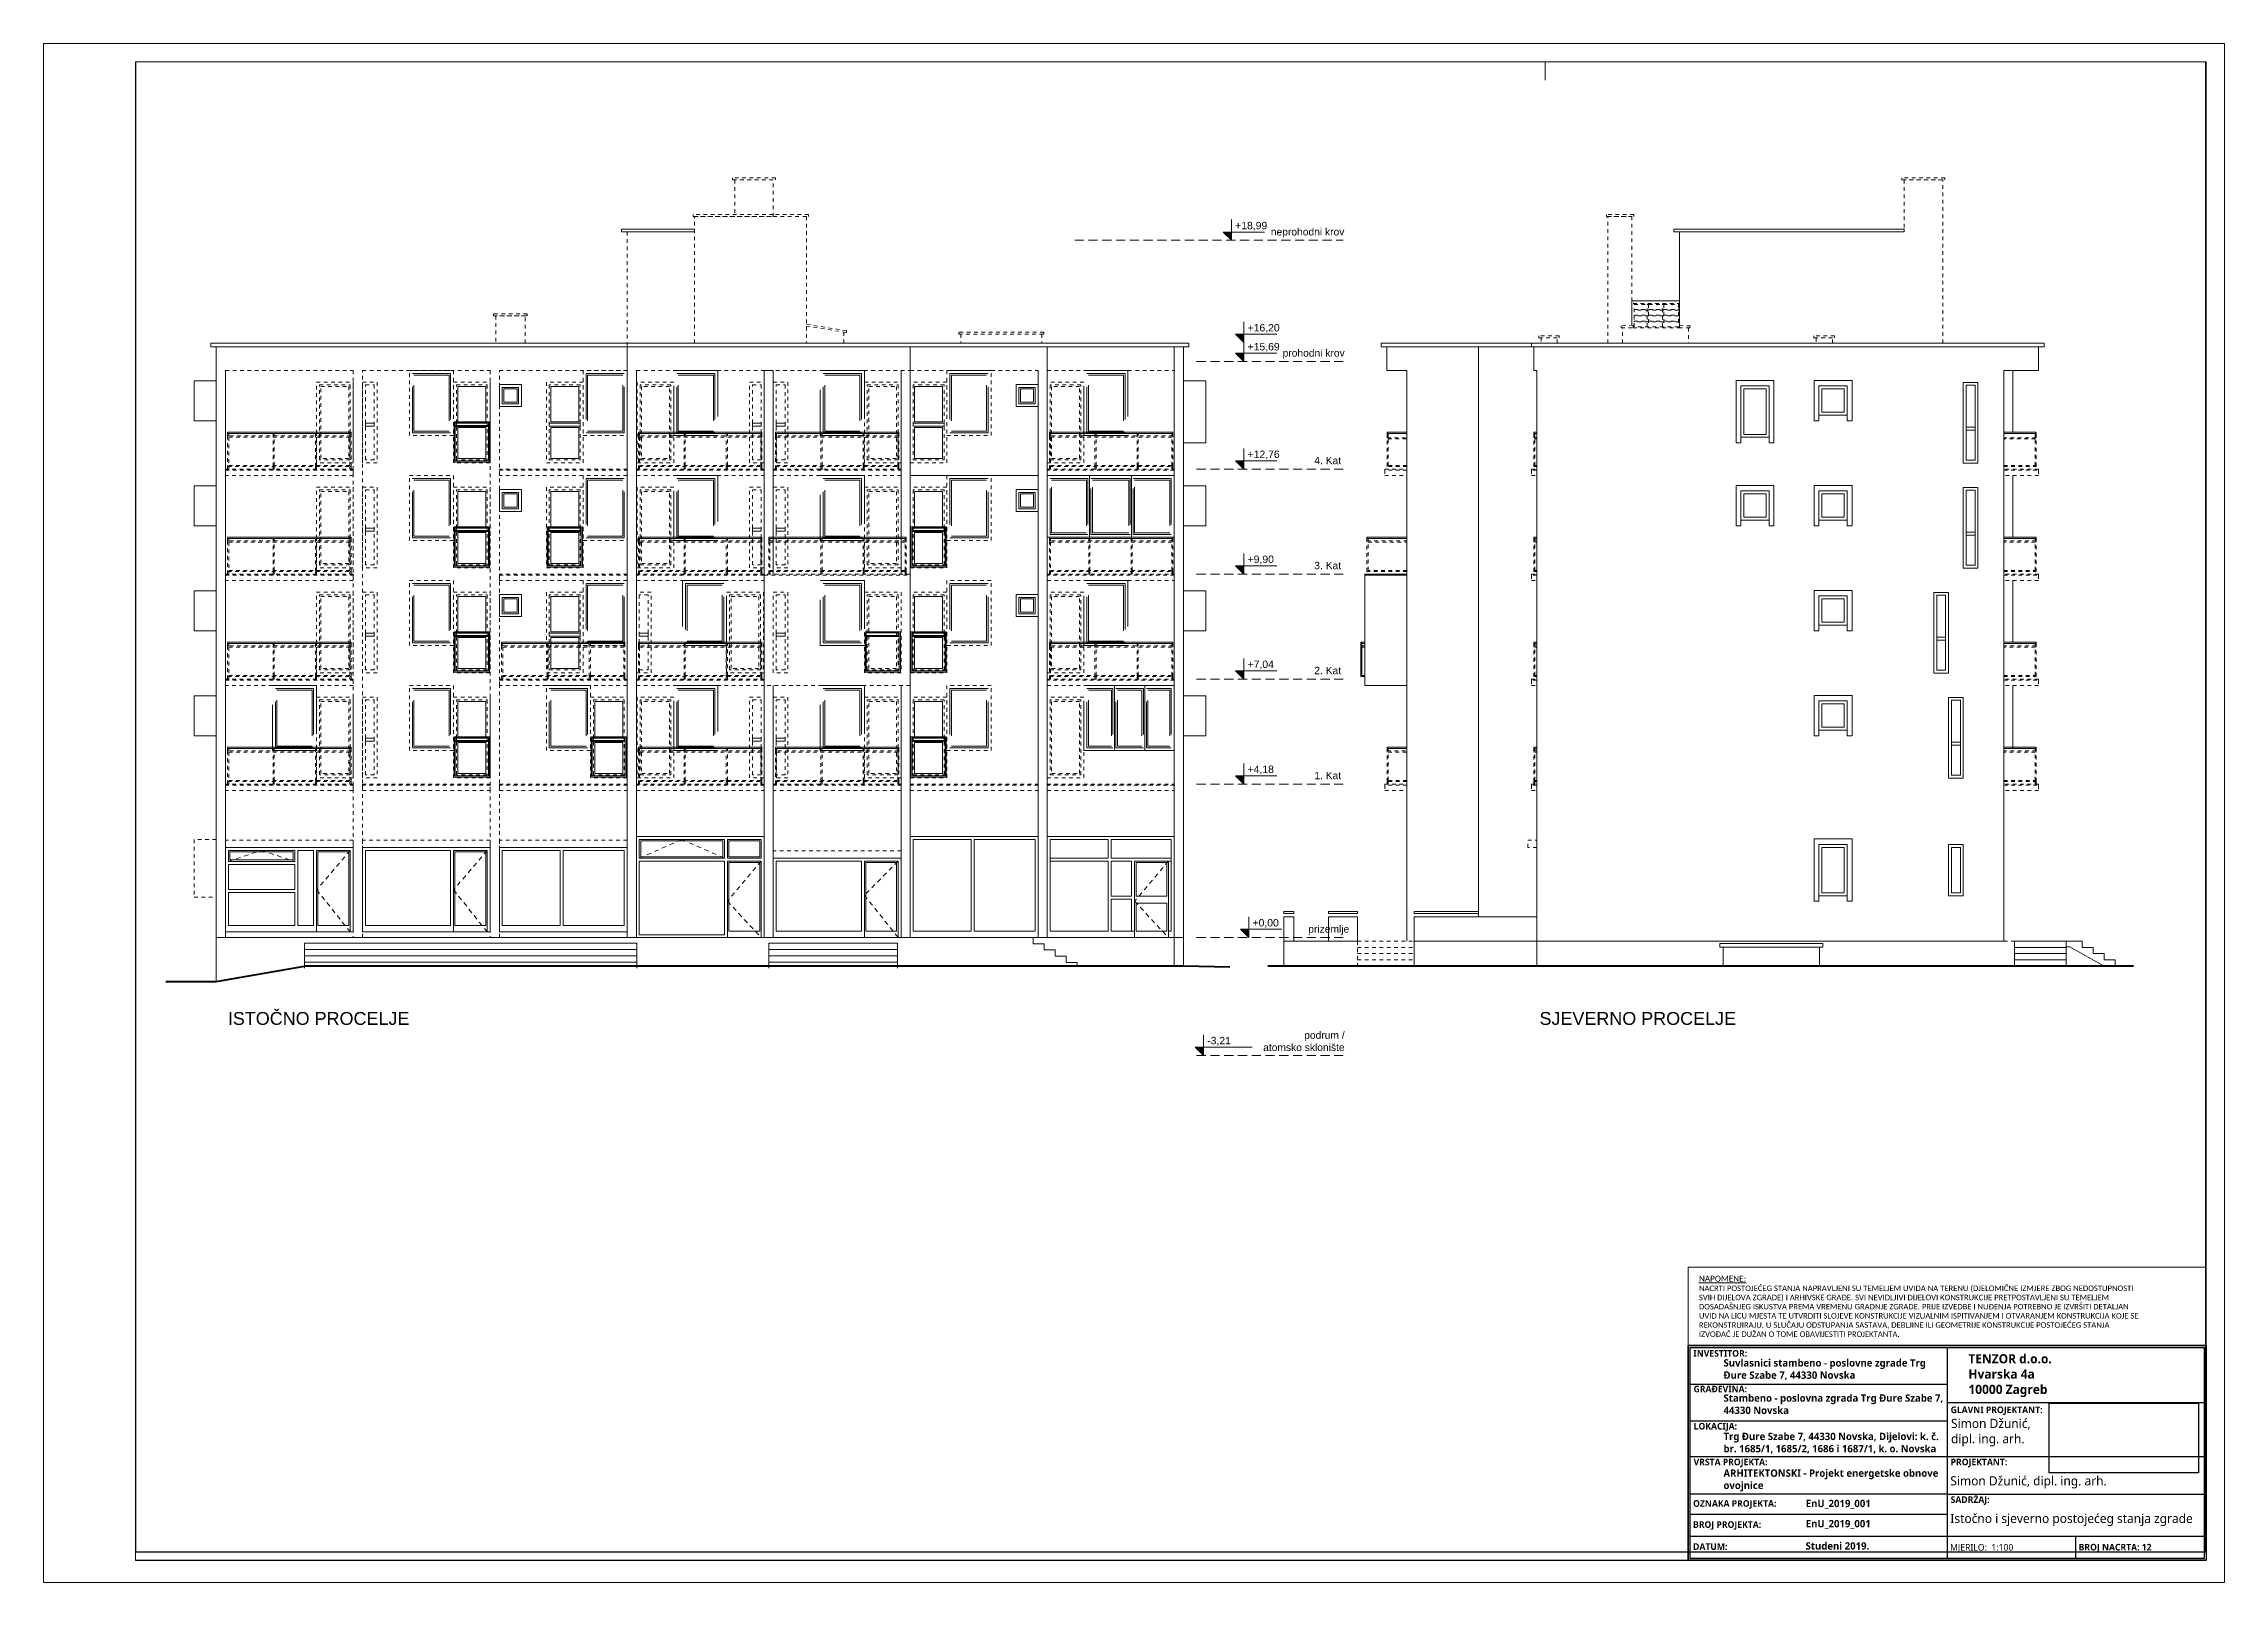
# Paper-space layout 'I i S proc_1_100' of a CAD drawing. Header units: millimetres. Extents: x -1 to 593, y 0 to 419.
# The model-space entities are those that its viewports show. They can reach past a viewport. Long polylines and large blocks are cut down to what shows.
import ezdxf

# ---------------------------------------------------------------- set-up
doc = ezdxf.new("R2010")
doc.units = ezdxf.units.MM
doc.linetypes.add('DASHED2', pattern=[0.375, 0.25, -0.125])
doc.linetypes.add('HIDDEN', pattern=[0.375, 0.25, -0.125])
doc.layers.get('0').update_dxf_attribs({"lineweight": 0})
for name, color, linetype, lineweight in [('05-podgled-tanko', 144, 'HIDDEN', 0), ('07-kote', 70, 'Continuous', 9), ('_MV', 240, 'Continuous', 0), ('_SASTAVNICA', 7, 'Continuous', 0), ('FIZIKA', 4, 'Continuous', 30), ('konture', 7, 'Continuous', 30), ('sastavnica', 7, 'Continuous', 5)]:
    doc.layers.add(name, color=color, linetype=linetype, lineweight=lineweight)
doc.layers.add('Kucni_broj', color=2, linetype='Continuous', plot=False)
doc.layers.add('SAST_Linija sastavnice', color=255, linetype='Continuous', plot=False)
doc.layers.add('SAST_Tekst i Sastavnica', color=7, linetype='Continuous')
doc.styles.add('ARIAL', font='arial.ttf')
doc.styles.add('GENERATED_STYLE_1', font='arial.ttf')
doc.styles.add('OPISI', font='swissl.ttf')
doc.styles.get("Standard").update_dxf_attribs({"font": 'arial.ttf', "height": 600})
doc.styles.add('tahoma10', font='tahoma.ttf', dxfattribs={"height": 2})
picture_1 = doc.add_image_def('image1.png', size_in_pixel=(240, 112))

psp = doc.layouts.new('I i S proc_1_100')

# ---------------------------------------------------------------- texts
at = {"layer": '_SASTAVNICA', "insert": (450.02, 75.25), "char_height": 1.6, "width": 120.2696, "attachment_point": 4}
psp.add_mtext('{\\fCalibri|b0|i0|c238|p34;\\LNAPOMENE: \\fCalibri|b1|i0|c238|p34;\\H0.93747x;\\l\\P\\fCalibri|b0|i0|c238|p34;NACRTI POSTOJEĆEG STANJA NAPRAVLJENI SU TEMELJEM UVIDA NA TERENU (DJELOMIČNE IZMJERE ZBOG NEDOSTUPNOSTI SVIH DIJELOVA ZGRADE) I ARHIVSKE GRAĐE. SVI NEVIDLJIVI DIJELOVI KONSTRUKCIJE PRETPOSTAVLJENI SU TEMELJEM DOSADAŠNJEG ISKUSTVA PREMA VREMENU GRADNJE ZGRADE. PRIJE IZVEDBE I NUĐENJA POTREBNO JE IZVRŠITI DETALJAN UVID NA LICU MJESTA TE UTVRDITI SLOJEVE KONSTRUKCIJE VIZUALNIM ISPITIVANJEM I OTVARANJEM KONSTRUKCIJA KOJE SE REKONSTRUIRAJU. U SLUČAJU ODSTUPANJA SASTAVA, DEBLJINE ILI GEOMETRIJE KONSTRUKCIJE POSTOJEĆEG STANJA IZVOĐAČ JE DUŽAN O TOME OBAVIJESTITI PROJEKTANTA.\\C7; }', dxfattribs=at)
at = {"layer": 'SAST_Tekst i Sastavnica', "attachment_point": 1, "style": 'OPISI'}
for s, insert, char_height, width in [('\\fSegoe UI Semibold|b0|i0;INVESTITOR:', (448.51, 63.35), 1.8, 18.3788), ('\\fSegoe UI Semibold|b0|i0|c238;GRAĐEVINA:', (448.57, 53.64), 1.8, 18.9026), ('{\\fSegoe UI Semilight|b1|i0|c238|p34;Stambeno - poslovna zgrada Trg Đure Szabe 7, 44330 Novska}', (456.71, 51.28), 2, 60.2044), ('\\fSegoe UI Semibold|b0|i0;GLAVNI PROJEKTANT:', (518.57, 47.98), 1.8, 29.1605), ('\\fSegoe UI Semibold|b0|i0;LOKACIJA:', (448.57, 43.51), 1.8, 18.9026), ('{\\fSegoe UI Semilight|b1|i0|c238|p34;Trg Đure Szabe 7, 44330 Novska, Dijelovi: k. č. br. 1685/1, 1685/2, 1686 i 1687/1, k. o. Novska}', (456.71, 40.83), 2, 60.2044), ('\\fSegoe UI Semibold|b0|i0;VRSTA PROJEKTA:', (448.57, 33.76), 1.8, 34.2514), ('\\fSegoe UI Semilight|b1|i0;ARHITEKTONSKI - Projekt energetske obnove ovojnice', (456.71, 30.83), 2, 58.8493), ('\\fSegoe UI Semibold|b0|i0;PROJEKTANT:', (518.57, 33.76), 1.8, 18.9026), ('\\fSegoe UI Semibold|b0|i0;SADRŽAJ:', (518.57, 23.51), 1.8, 18.9026), ('{\\fSegoe UI Semilight|b1|i0|c238|p34;EnU_2019_001}', (479.11, 22.57), 2, 40.0376), ('{\\fSegoe UI Semilight|b1|i0|c238|p34;EnU_2019_001}', (479.11, 17.07), 2, 40.0376), ('{\\fSegoe UI Semilight|b1|i0|c238|p34;Studeni 2019.}', (479.07, 11), 2, 40.0376)]:
    psp.add_mtext(s, dxfattribs=dict(at, insert=insert, char_height=char_height, width=width))
at = {"layer": 'SAST_Tekst i Sastavnica', "color": 1, "insert": (456.71, 60.86), "char_height": 2, "width": 60.2044, "attachment_point": 1, "style": 'OPISI'}
psp.add_mtext('{\\fSegoe UI Semilight|b1|i0|c238|p34;\\C256;Suvlasnici stambeno - poslovne zgrade Trg Đure Szabe 7, 44330 Novska}', dxfattribs=at)
at = {"layer": 'SAST_Tekst i Sastavnica', "char_height": 1.8, "attachment_point": 4, "style": 'ARIAL'}
for s, insert in [('\\fSegoe UI Semibold|b0|i0;OZNAKA PROJEKTA:', (448.42, 21.3)), ('\\fSegoe UI Semibold|b0|i0;BROJ PROJEKTA:', (448.42, 15.56)), ('\\fSegoe UI Semibold|b0|i0;DATUM:', (448.42, 9.8)), ('\\fSegoe UI Semilight|b0|i0;MJERILO:  1:100', (518.42, 9.39)), ('{\\fSegoe UI Semibold|b0|i0|c0|p34;BROJ NACRTA: \\fSegoe UI Semibold|b0|i0|c238|p34;12}', (553.42, 9.4))]:
    psp.add_mtext(s, dxfattribs=dict(at, insert=insert))
at = {"layer": 'sastavnica', "insert": (520.02, 56.39), "char_height": 2.5, "width": 54.0003, "attachment_point": 4}
psp.add_mtext('\\fSegoe UI Semibold|b1|i0;    TENZOR d.o.o.\\P    Hvarska 4a\\P    10000 Zagreb', dxfattribs=at)
at = {"layer": 'sastavnica', "char_height": 2.5, "attachment_point": 4, "style": 'ARIAL'}
for s, insert, width in [('{\\fSegoe UI Semilight|b0|i0|c238|p34;Simon Džunić, \\Pdipl. ing. arh.}', (518.68, 40.87), 47.5), ('\\fSegoe UI Semilight|b0|i0|c238;Simon Džunić, dipl. ing. arh.', (518.49, 27.32), 47.5), ('{\\fSegoe UI Semilight|b0|i0|c238|p34;Istočno i sjeverno postojećeg stanja zgrade }', (518.49, 17.07), 70.0559)]:
    psp.add_mtext(s, dxfattribs=dict(at, insert=insert, width=width))

msp = doc.modelspace()

# ---------------------------------------------------------------- texts
at = {"char_height": 35, "attachment_point": 1, "style": 'tahoma10'}
for s, width, insert in [('{\\fArial|b0|i0|c238|p34;ISTOČNO PROCELJE}', 736.253, (214220.3, -227707.3)), ('{\\fArial|b0|i0|c238|p34;SJEVERNO PROCELJE}', 949.155, (217792.5, -227707.3))]:
    msp.add_mtext_dynamic_manual_height_columns(s, width=width, gutter_width=10, heights=[0], dxfattribs=dict(at, insert=insert))
at = {"layer": '07-kote', "char_height": 20.25, "width": 2974.003, "attachment_point": 4, "style": 'GENERATED_STYLE_1'}
for s, insert in [('{\\fArial|b0|i0|c238|p34;+18,}99', (216963.7, -225567)), ('{\\fArial|b0|i0|c238|p34;+16,}20', (216997.6, -225845.4)), ('{\\fArial|b0|i0|c238|p34;+15,}69', (216997.6, -225897)), ('{\\fArial|b0|i0|c238|p34;+12,}76', (216997.6, -226190)), ('{\\fArial|b0|i0|c238|p34;+9,}90', (216997.6, -226476)), ('{\\fArial|b0|i0|c238|p34;+7,}04', (216997.6, -226762)), ('{\\fArial|b0|i0|c238|p34;+4,}18', (216997.6, -227048)), ('{\\fArial|b0|i0|c238|p34;+0,}00', (217011, -227466)), ('{\\fArial|b0|i0|c238|p34;-3,}21', (216887.5, -227787))]:
    msp.add_mtext(s, dxfattribs=dict(at, insert=insert))
at = {"layer": '07-kote', "linetype": 'DASHED2', "char_height": 20, "style": 'tahoma10'}
for s, width, insert, attachment_point in [('{\\fArial|b0|i0|c238|p34;neprohodni krov}', 728.147, (217060.8, -225572.1), 1), ('{\\fArial|b0|i0|c238|p34;prohodni krov}', 728.147, (217092.8, -225902.1), 1), ('{\\fArial|b0|i0|c238|p34;4. Kat }', 87.101, (217179.2, -226195.1), 1), ('{\\fArial|b0|i0|c238|p34;3. Kat }', 87.101, (217179.2, -226481.1), 1), ('{\\fArial|b0|i0|c238|p34;2. Kat }', 87.101, (217179.2, -226767.1), 1), ('{\\fArial|b0|i0|c238|p34;1. Kat }', 87.101, (217179.2, -227053.1), 1), ('{\\fArial|b0|i0|c238|p34;prizemlje }', 87.101, (217162.7, -227471.1), 1), ('{\\fArial|b0|i0|c238|p34;podrum / \\Patomsko sklonište}', 221.781, (217261.9, -227760.3), 3)]:
    msp.add_mtext_dynamic_manual_height_columns(s, width=width, gutter_width=10, heights=[0], dxfattribs=dict(at, insert=insert, attachment_point=attachment_point))

# ---------------------------------------------------------------- hatches: boundary and pattern name
at = {"layer": '07-kote'}
h = msp.add_hatch(color=7, dxfattribs=at)
h.dxf.hatch_style = 1
h.paths.add_polyline_path([(216953.3, -225582.8), (216930.8, -225582.8), (216953.3, -225605.3)])
h = msp.add_hatch(color=7, dxfattribs=at)
h.dxf.hatch_style = 1
h.paths.add_polyline_path([(216987.3, -225861.1), (216964.8, -225861.1), (216987.3, -225883.6)])
h = msp.add_hatch(color=7, dxfattribs=at)
h.dxf.hatch_style = 1
h.paths.add_polyline_path([(216987.3, -225912.8), (216964.8, -225912.8), (216987.3, -225935.3)])
h = msp.add_hatch(color=7, dxfattribs=at)
h.dxf.hatch_style = 1
h.paths.add_polyline_path([(216987.3, -226205.8), (216964.8, -226205.8), (216987.3, -226228.3)])
h = msp.add_hatch(color=7, dxfattribs=at)
h.dxf.hatch_style = 1
h.paths.add_polyline_path([(216987.3, -226491.8), (216964.8, -226491.8), (216987.3, -226514.3)])
h = msp.add_hatch(color=7, dxfattribs=at)
h.dxf.hatch_style = 1
h.paths.add_polyline_path([(216987.3, -226777.8), (216964.8, -226777.8), (216987.3, -226800.3)])
h = msp.add_hatch(color=7, dxfattribs=at)
h.dxf.hatch_style = 1
h.paths.add_polyline_path([(216987.3, -227063.8), (216964.8, -227063.8), (216987.3, -227086.3)])
h = msp.add_hatch(color=7, dxfattribs=at)
h.dxf.hatch_style = 1
h.paths.add_polyline_path([(217000.6, -227481.8), (216978.1, -227481.8), (217000.6, -227504.3)])
h = msp.add_hatch(color=7, dxfattribs=at)
h.dxf.hatch_style = 1
h.paths.add_polyline_path([(216877.1, -227802.8), (216854.6, -227802.8), (216877.1, -227825.3)])

# ---------------------------------------------------------------- linework, layer by layer
at = {"layer": '05-podgled-tanko'}
for p, q in [((216216.8, -225861.3), (216216.8, -225885.3)), ((216436.8, -225861.3), (216436.8, -225885.3)), ((217296.6, -227514.3), (217296.6, -227582.3)), ((217296.6, -227514.3), (217451.6, -227514.3)), ((217296.6, -227531.3), (217451.6, -227531.3)), ((217296.6, -227548.3), (217451.6, -227548.3)), ((217296.6, -227565.3), (217451.6, -227565.3)), ((217296.6, -227582.3), (217451.6, -227582.3))]:
    msp.add_line(p, q, dxfattribs=at).dxf.unprotected_set("ltscale", 0)
for points in [[(215711.4, -225435.3), (215594.6, -225435.3), (215594.6, -225440.8), (215711.4, -225440.8)], [(218896.3, -225435.3), (218779.5, -225435.3), (218779.5, -225440.8), (218896.3, -225440.8)], [(218049.5, -225535.3), (217975.2, -225535.3), (217975.2, -225540.8), (218049.5, -225540.8)], [(215035.6, -225805.3), (214943.6, -225805.3), (214943.6, -225810.8), (215035.6, -225810.8)], [(218050.4, -225780.3), (218170.7, -225780.3), (218170.7, -225841), (218050.4, -225841)], [(218050.4, -225794), (218170.7, -225794), (218170.7, -225795.7), (218050.4, -225795.7)], [(218050.4, -225809.6), (218170.7, -225809.6), (218170.7, -225811.3), (218050.4, -225811.3)], [(218085.7, -225780.3), (218089.4, -225780.3), (218089.4, -225841), (218085.7, -225841)], [(218127.7, -225780.3), (218131.4, -225780.3), (218131.4, -225841), (218127.7, -225841)], [(215029.8, -225810.8), (214949.8, -225810.8), (214949.8, -225885.3), (215029.8, -225885.3)], [(216442.8, -225861.3), (216442.8, -225855.3), (216210.8, -225855.3), (216210.8, -225861.3)], [(217846.5, -225865.3), (217790.5, -225865.3), (217790.5, -225870.8), (217846.5, -225870.8)], [(218015.2, -225844), (218047.4, -225844), (218047.4, -225836.6), (218014.9, -225838.4)], [(218050.4, -225825.4), (218170.7, -225825.4), (218170.7, -225827), (218050.4, -225827)], [(218173.7, -225836.5), (218202.5, -225838.4), (218202.2, -225844), (218173.7, -225844)], [(218596, -225865.3), (218540, -225865.3), (218540, -225870.8), (218596, -225870.8)], [(217840.7, -225870.8), (217796.7, -225870.8), (217796.7, -225885.3), (217840.7, -225885.3)], [(218590.2, -225870.8), (218546.2, -225870.8), (218546.2, -225885.3), (218590.2, -225885.3)], [(214714.8, -225960.3), (214834.8, -225960.3), (214834.8, -226137.3), (214714.8, -226137.3)], [(215307.8, -225960.3), (215187.8, -225960.3), (215187.8, -226137.3), (215307.8, -226137.3)], [(216298.8, -225960.3), (216178.8, -225960.3), (216178.8, -226137.3), (216298.8, -226137.3)], [(214461.8, -225991.3), (214561.8, -225991.3), (214561.8, -226211.3), (214461.8, -226211.3)], [(214469.8, -225999.3), (214553.8, -225999.3), (214553.8, -226203.3), (214469.8, -226203.3)], [(214473.8, -226003.3), (214549.8, -226003.3), (214549.8, -226199.3), (214473.8, -226199.3)], [(214586.8, -225991.3), (214626.8, -225991.3), (214626.8, -226211.3), (214586.8, -226211.3)], [(214594.8, -225999.3), (214618.8, -225999.3), (214618.8, -226203.3), (214594.8, -226203.3)], [(214834.8, -225991.3), (214934.8, -225991.3), (214934.8, -226211.3), (214834.8, -226211.3)], [(214842.8, -225999.3), (214926.8, -225999.3), (214926.8, -226203.3), (214842.8, -226203.3)], [(215187.8, -225991.3), (215087.8, -225991.3), (215087.8, -226211.3), (215187.8, -226211.3)], [(215179.8, -225999.3), (215095.8, -225999.3), (215095.8, -226203.3), (215179.8, -226203.3)], [(215434.8, -225991.3), (215334.8, -225991.3), (215334.8, -226211.3), (215434.8, -226211.3)], [(215426.8, -225999.3), (215342.8, -225999.3), (215342.8, -226203.3), (215426.8, -226203.3)], [(215422.8, -226003.3), (215346.8, -226003.3), (215346.8, -226199.3), (215422.8, -226199.3)], [(215640.8, -225991.3), (215680.8, -225991.3), (215680.8, -226211.3), (215640.8, -226211.3)], [(215648.8, -225999.3), (215672.8, -225999.3), (215672.8, -226203.3), (215648.8, -226203.3)], [(215705.8, -225991.3), (215745.8, -225991.3), (215745.8, -226211.3), (215705.8, -226211.3)], [(215713.8, -225999.3), (215737.8, -225999.3), (215737.8, -226203.3), (215713.8, -226203.3)], [(215953.8, -225991.3), (216053.8, -225991.3), (216053.8, -226211.3), (215953.8, -226211.3)], [(215961.8, -225999.3), (216045.8, -225999.3), (216045.8, -226203.3), (215961.8, -226203.3)], [(215965.8, -226003.3), (216041.8, -226003.3), (216041.8, -226199.3), (215965.8, -226199.3)], [(216178.8, -225991.3), (216078.8, -225991.3), (216078.8, -226211.3), (216178.8, -226211.3)], [(216170.8, -225999.3), (216086.8, -225999.3), (216086.8, -226203.3), (216170.8, -226203.3)], [(216551.8, -225991.3), (216451.8, -225991.3), (216451.8, -226211.3), (216551.8, -226211.3)], [(216543.8, -225999.3), (216459.8, -225999.3), (216459.8, -226203.3), (216543.8, -226203.3)], [(216539.8, -226003.3), (216463.8, -226003.3), (216463.8, -226199.3), (216539.8, -226199.3)], [(214552.8, -226218.3), (214552.8, -226141.3), (214222.8, -226141.3), (214222.8, -226218.3)], [(214346.7, -226131.3), (214343.7, -226131.3), (214343.7, -226218.3), (214346.7, -226218.3)], [(214461.7, -226131.3), (214458.7, -226131.3), (214458.7, -226218.3), (214461.7, -226218.3)], [(215671.8, -226218.3), (215671.8, -226141.3), (215341.8, -226141.3), (215341.8, -226218.3)], [(215465.7, -226131.3), (215462.7, -226131.3), (215462.7, -226218.3), (215465.7, -226218.3)], [(215580.7, -226131.3), (215577.7, -226131.3), (215577.7, -226218.3), (215580.7, -226218.3)], [(216044.8, -226218.3), (216044.8, -226141.3), (215714.8, -226141.3), (215714.8, -226218.3)], [(215838.7, -226131.3), (215835.7, -226131.3), (215835.7, -226218.3), (215838.7, -226218.3)], [(215953.7, -226131.3), (215950.7, -226131.3), (215950.7, -226218.3), (215953.7, -226218.3)], [(216790.8, -226218.3), (216790.8, -226141.3), (216460.8, -226141.3), (216460.8, -226218.3)], [(216584.7, -226131.3), (216581.7, -226131.3), (216581.7, -226218.3), (216584.7, -226218.3)], [(216699.7, -226131.3), (216696.7, -226131.3), (216696.7, -226218.3), (216699.7, -226218.3)], [(217380.6, -226218.3), (217380.6, -226146.3), (217431.6, -226146.3), (217431.6, -226218.3)], [(217779.7, -226218.3), (217779.7, -226146.3), (217785.7, -226146.3), (217785.7, -226218.3)], [(219142.6, -226218.3), (219142.6, -226146.3), (219056.7, -226146.3), (219056.7, -226218.3)], [(214213.8, -226231.3), (214561.8, -226231.3), (214561.8, -226228.3), (214213.8, -226228.3)], [(214461.8, -226277.3), (214561.8, -226277.3), (214561.8, -226497.3), (214461.8, -226497.3)], [(214586.8, -226277.3), (214626.8, -226277.3), (214626.8, -226497.3), (214586.8, -226497.3)], [(214714.8, -226246.3), (214834.8, -226246.3), (214834.8, -226423.3), (214714.8, -226423.3)], [(214834.8, -226277.3), (214934.8, -226277.3), (214934.8, -226497.3), (214834.8, -226497.3)], [(214959.8, -226231.3), (215307.8, -226231.3), (215307.8, -226228.3), (214959.8, -226228.3)], [(215187.8, -226277.3), (215087.8, -226277.3), (215087.8, -226497.3), (215187.8, -226497.3)], [(215307.8, -226246.3), (215187.8, -226246.3), (215187.8, -226423.3), (215307.8, -226423.3)], [(215680.8, -226231.3), (215332.8, -226231.3), (215332.8, -226228.3), (215680.8, -226228.3)], [(215434.8, -226277.3), (215334.8, -226277.3), (215334.8, -226497.3), (215434.8, -226497.3)], [(215640.8, -226277.3), (215680.8, -226277.3), (215680.8, -226497.3), (215640.8, -226497.3)], [(215705.8, -226231.3), (216053.8, -226231.3), (216053.8, -226228.3), (215705.8, -226228.3)], [(215705.8, -226277.3), (215745.8, -226277.3), (215745.8, -226497.3), (215705.8, -226497.3)], [(215953.8, -226277.3), (216053.8, -226277.3), (216053.8, -226497.3), (215953.8, -226497.3)], [(216178.8, -226277.3), (216078.8, -226277.3), (216078.8, -226497.3), (216178.8, -226497.3)], [(216298.8, -226246.3), (216178.8, -226246.3), (216178.8, -226423.3), (216298.8, -226423.3)], [(216797.8, -226231.3), (216451.8, -226231.3), (216451.8, -226228.3), (216797.8, -226228.3)], [(217431.6, -226231.3), (217371.6, -226231.3), (217371.6, -226228.3), (217431.6, -226228.3)], [(217785.7, -226231.3), (217770.7, -226231.3), (217770.7, -226228.3), (217785.7, -226228.3)], [(219056.7, -226231.3), (219151.6, -226231.3), (219151.6, -226228.3), (219056.7, -226228.3)], [(214469.8, -226285.3), (214553.8, -226285.3), (214553.8, -226489.3), (214469.8, -226489.3)], [(214473.8, -226289.3), (214549.8, -226289.3), (214549.8, -226485.3), (214473.8, -226485.3)], [(214594.8, -226285.3), (214618.8, -226285.3), (214618.8, -226489.3), (214594.8, -226489.3)], [(214842.8, -226285.3), (214926.8, -226285.3), (214926.8, -226489.3), (214842.8, -226489.3)], [(215179.8, -226285.3), (215095.8, -226285.3), (215095.8, -226489.3), (215179.8, -226489.3)], [(215426.8, -226285.3), (215342.8, -226285.3), (215342.8, -226489.3), (215426.8, -226489.3)], [(215422.8, -226289.3), (215346.8, -226289.3), (215346.8, -226485.3), (215422.8, -226485.3)], [(215648.8, -226285.3), (215672.8, -226285.3), (215672.8, -226489.3), (215648.8, -226489.3)], [(215713.8, -226285.3), (215737.8, -226285.3), (215737.8, -226489.3), (215713.8, -226489.3)], [(215961.8, -226285.3), (216045.8, -226285.3), (216045.8, -226489.3), (215961.8, -226489.3)], [(215965.8, -226289.3), (216041.8, -226289.3), (216041.8, -226485.3), (215965.8, -226485.3)], [(216170.8, -226285.3), (216086.8, -226285.3), (216086.8, -226489.3), (216170.8, -226489.3)], [(214552.8, -226504.3), (214552.8, -226427.3), (214222.8, -226427.3), (214222.8, -226504.3)], [(214346.7, -226417.3), (214343.7, -226417.3), (214343.7, -226504.3), (214346.7, -226504.3)], [(214461.7, -226417.3), (214458.7, -226417.3), (214458.7, -226504.3), (214461.7, -226504.3)], [(215671.8, -226504.3), (215671.8, -226427.3), (215341.8, -226427.3), (215341.8, -226504.3)], [(215465.7, -226417.3), (215462.7, -226417.3), (215462.7, -226504.3), (215465.7, -226504.3)], [(215580.7, -226417.3), (215577.7, -226417.3), (215577.7, -226504.3), (215580.7, -226504.3)], [(216064.8, -226504.3), (216064.8, -226427.3), (215696.2, -226427.3), (215696.2, -226504.3)], [(215838.7, -226417.3), (215835.7, -226417.3), (215835.7, -226504.3), (215838.7, -226504.3)], [(215953.7, -226417.3), (215950.7, -226417.3), (215950.7, -226504.3), (215953.7, -226504.3)], [(216790.8, -226504.3), (216790.8, -226427.3), (216460.8, -226427.3), (216460.8, -226504.3)], [(216568.3, -226417.3), (216565.3, -226417.3), (216565.3, -226504.3), (216568.3, -226504.3)], [(216683.3, -226417.3), (216680.3, -226417.3), (216680.3, -226504.3), (216683.3, -226504.3)], [(217325.6, -226504.3), (217325.6, -226427.3), (217431.6, -226427.3), (217431.6, -226504.3)], [(217779.7, -226504.3), (217779.7, -226427.3), (217785.7, -226427.3), (217785.7, -226504.3)], [(219142.6, -226504.3), (219142.6, -226427.3), (219056.7, -226427.3), (219056.7, -226504.3)], [(214213.8, -226517.3), (214561.8, -226517.3), (214561.8, -226514.3), (214213.8, -226514.3)], [(214959.8, -226517.3), (215307.8, -226517.3), (215307.8, -226514.3), (214959.8, -226514.3)], [(215680.8, -226517.3), (215332.8, -226517.3), (215332.8, -226514.3), (215680.8, -226514.3)], [(215680.8, -226517.3), (216078.8, -226517.3), (216078.8, -226514.3), (215680.8, -226514.3)], [(216797.8, -226517.3), (216451.8, -226517.3), (216451.8, -226514.3), (216797.8, -226514.3)], [(217785.7, -226517.3), (217770.7, -226517.3), (217770.7, -226514.3), (217785.7, -226514.3)], [(219056.7, -226517.3), (219151.6, -226517.3), (219151.6, -226514.3), (219056.7, -226514.3)], [(214461.8, -226563.3), (214561.8, -226563.3), (214561.8, -226783.3), (214461.8, -226783.3)], [(214469.8, -226571.3), (214553.8, -226571.3), (214553.8, -226775.3), (214469.8, -226775.3)], [(214473.8, -226575.3), (214549.8, -226575.3), (214549.8, -226771.3), (214473.8, -226771.3)], [(214586.8, -226563.3), (214626.8, -226563.3), (214626.8, -226783.3), (214586.8, -226783.3)], [(214594.8, -226571.3), (214618.8, -226571.3), (214618.8, -226775.3), (214594.8, -226775.3)], [(214714.8, -226532.3), (214834.8, -226532.3), (214834.8, -226709.3), (214714.8, -226709.3)], [(214834.8, -226563.3), (214934.8, -226563.3), (214934.8, -226783.3), (214834.8, -226783.3)], [(214842.8, -226571.3), (214926.8, -226571.3), (214926.8, -226775.3), (214842.8, -226775.3)], [(215187.8, -226563.3), (215087.8, -226563.3), (215087.8, -226783.3), (215187.8, -226783.3)], [(215179.8, -226571.3), (215095.8, -226571.3), (215095.8, -226775.3), (215179.8, -226775.3)], [(215307.8, -226532.3), (215187.8, -226532.3), (215187.8, -226709.3), (215307.8, -226709.3)], [(215372.8, -226563.3), (215332.8, -226563.3), (215332.8, -226783.3), (215372.8, -226783.3)], [(215364.8, -226571.3), (215340.8, -226571.3), (215340.8, -226775.3), (215364.8, -226775.3)], [(215578.8, -226563.3), (215678.8, -226563.3), (215678.8, -226783.3), (215578.8, -226783.3)], [(215586.8, -226571.3), (215670.8, -226571.3), (215670.8, -226775.3), (215586.8, -226775.3)], [(215590.8, -226575.3), (215666.8, -226575.3), (215666.8, -226771.3), (215590.8, -226771.3)], [(215705.8, -226563.3), (215745.8, -226563.3), (215745.8, -226783.3), (215705.8, -226783.3)], [(215713.8, -226571.3), (215737.8, -226571.3), (215737.8, -226775.3), (215713.8, -226775.3)], [(215953.8, -226563.3), (216053.8, -226563.3), (216053.8, -226783.3), (215953.8, -226783.3)], [(215961.8, -226571.3), (216045.8, -226571.3), (216045.8, -226775.3), (215961.8, -226775.3)], [(215965.8, -226575.3), (216041.8, -226575.3), (216041.8, -226771.3), (215965.8, -226771.3)], [(216178.8, -226563.3), (216078.8, -226563.3), (216078.8, -226783.3), (216178.8, -226783.3)], [(216170.8, -226571.3), (216086.8, -226571.3), (216086.8, -226775.3), (216170.8, -226775.3)], [(216298.8, -226532.3), (216178.8, -226532.3), (216178.8, -226709.3), (216298.8, -226709.3)], [(216551.8, -226563.3), (216451.8, -226563.3), (216451.8, -226783.3), (216551.8, -226783.3)], [(216543.8, -226571.3), (216459.8, -226571.3), (216459.8, -226775.3), (216543.8, -226775.3)], [(216539.8, -226575.3), (216463.8, -226575.3), (216463.8, -226771.3), (216539.8, -226771.3)], [(214552.8, -226790.3), (214552.8, -226713.3), (214222.8, -226713.3), (214222.8, -226790.3)], [(214346.7, -226703.3), (214343.7, -226703.3), (214343.7, -226790.3), (214346.7, -226790.3)], [(214461.7, -226703.3), (214458.7, -226703.3), (214458.7, -226790.3), (214461.7, -226790.3)], [(215298.8, -226790.3), (215298.8, -226713.3), (214968.8, -226713.3), (214968.8, -226790.3)], [(215092.7, -226703.3), (215089.7, -226703.3), (215089.7, -226790.3), (215092.7, -226790.3)], [(215207.7, -226703.3), (215204.7, -226703.3), (215204.7, -226790.3), (215207.7, -226790.3)], [(215671.8, -226790.3), (215671.8, -226713.3), (215341.8, -226713.3), (215341.8, -226790.3)], [(215465.7, -226703.3), (215462.7, -226703.3), (215462.7, -226790.3), (215465.7, -226790.3)], [(215580.7, -226703.3), (215577.7, -226703.3), (215577.7, -226790.3), (215580.7, -226790.3)], [(216790.8, -226790.3), (216790.8, -226713.3), (216460.8, -226713.3), (216460.8, -226790.3)], [(216584.7, -226703.3), (216581.7, -226703.3), (216581.7, -226790.3), (216584.7, -226790.3)], [(216699.7, -226703.3), (216696.7, -226703.3), (216696.7, -226790.3), (216699.7, -226790.3)], [(217779.7, -226790.3), (217779.7, -226713.3), (217785.7, -226713.3), (217785.7, -226790.3)], [(219142.6, -226790.3), (219142.6, -226713.3), (219056.7, -226713.3), (219056.7, -226790.3)], [(214213.8, -226803.3), (214561.8, -226803.3), (214561.8, -226800.3), (214213.8, -226800.3)], [(214714.8, -226818.3), (214834.8, -226818.3), (214834.8, -226995.3), (214714.8, -226995.3)], [(214959.8, -226803.3), (215307.8, -226803.3), (215307.8, -226800.3), (214959.8, -226800.3)], [(215087.8, -226818.3), (215207.8, -226818.3), (215207.8, -226995.3), (215087.8, -226995.3)], [(215680.8, -226803.3), (215332.8, -226803.3), (215332.8, -226800.3), (215680.8, -226800.3)], [(216298.8, -226818.3), (216178.8, -226818.3), (216178.8, -226995.3), (216298.8, -226995.3)], [(216797.8, -226803.3), (216451.8, -226803.3), (216451.8, -226800.3), (216797.8, -226800.3)], [(217785.7, -226803.3), (217770.7, -226803.3), (217770.7, -226800.3), (217785.7, -226800.3)], [(219056.7, -226803.3), (219151.6, -226803.3), (219151.6, -226800.3), (219056.7, -226800.3)], [(214461.8, -226849.3), (214561.8, -226849.3), (214561.8, -227069.3), (214461.8, -227069.3)], [(214469.8, -226857.3), (214553.8, -226857.3), (214553.8, -227061.3), (214469.8, -227061.3)], [(214473.8, -226861.3), (214549.8, -226861.3), (214549.8, -227057.3), (214473.8, -227057.3)], [(214586.8, -226849.3), (214626.8, -226849.3), (214626.8, -227069.3), (214586.8, -227069.3)], [(214594.8, -226857.3), (214618.8, -226857.3), (214618.8, -227061.3), (214594.8, -227061.3)], [(214834.8, -226849.3), (214934.8, -226849.3), (214934.8, -227069.3), (214834.8, -227069.3)], [(214842.8, -226857.3), (214926.8, -226857.3), (214926.8, -227061.3), (214842.8, -227061.3)], [(215207.8, -226849.3), (215307.8, -226849.3), (215307.8, -227069.3), (215207.8, -227069.3)], [(215215.8, -226857.3), (215299.8, -226857.3), (215299.8, -227061.3), (215215.8, -227061.3)], [(215434.8, -226849.3), (215334.8, -226849.3), (215334.8, -227069.3), (215434.8, -227069.3)], [(215426.8, -226857.3), (215342.8, -226857.3), (215342.8, -227061.3), (215426.8, -227061.3)], [(215422.8, -226861.3), (215346.8, -226861.3), (215346.8, -227057.3), (215422.8, -227057.3)], [(215640.8, -226849.3), (215680.8, -226849.3), (215680.8, -227069.3), (215640.8, -227069.3)], [(215648.8, -226857.3), (215672.8, -226857.3), (215672.8, -227061.3), (215648.8, -227061.3)], [(215705.8, -226849.3), (215745.8, -226849.3), (215745.8, -227069.3), (215705.8, -227069.3)], [(215713.8, -226857.3), (215737.8, -226857.3), (215737.8, -227061.3), (215713.8, -227061.3)], [(215953.8, -226849.3), (216053.8, -226849.3), (216053.8, -227069.3), (215953.8, -227069.3)], [(215961.8, -226857.3), (216045.8, -226857.3), (216045.8, -227061.3), (215961.8, -227061.3)], [(215965.8, -226861.3), (216041.8, -226861.3), (216041.8, -227057.3), (215965.8, -227057.3)], [(216178.8, -226849.3), (216078.8, -226849.3), (216078.8, -227069.3), (216178.8, -227069.3)], [(216170.8, -226857.3), (216086.8, -226857.3), (216086.8, -227061.3), (216170.8, -227061.3)], [(216551.8, -226849.3), (216451.8, -226849.3), (216451.8, -227069.3), (216551.8, -227069.3)], [(216543.8, -226857.3), (216459.8, -226857.3), (216459.8, -227061.3), (216543.8, -227061.3)], [(216539.8, -226861.3), (216463.8, -226861.3), (216463.8, -227057.3), (216539.8, -227057.3)], [(214346.7, -226989.3), (214343.7, -226989.3), (214343.7, -227076.3), (214346.7, -227076.3)], [(214461.7, -226989.3), (214458.7, -226989.3), (214458.7, -227076.3), (214461.7, -227076.3)], [(215465.7, -226989.3), (215462.7, -226989.3), (215462.7, -227076.3), (215465.7, -227076.3)], [(215580.7, -226989.3), (215577.7, -226989.3), (215577.7, -227076.3), (215580.7, -227076.3)], [(215838.7, -226989.3), (215835.7, -226989.3), (215835.7, -227076.3), (215838.7, -227076.3)], [(215953.7, -226989.3), (215950.7, -226989.3), (215950.7, -227076.3), (215953.7, -227076.3)], [(214552.8, -227076.3), (214552.8, -226999.3), (214222.8, -226999.3), (214222.8, -227076.3)], [(215671.8, -227076.3), (215671.8, -226999.3), (215341.8, -226999.3), (215341.8, -227076.3)], [(216044.8, -227076.3), (216044.8, -226999.3), (215714.8, -226999.3), (215714.8, -227076.3)], [(217380.6, -227076.3), (217380.6, -226999.3), (217431.6, -226999.3), (217431.6, -227076.3)], [(217779.7, -227076.3), (217779.7, -226999.3), (217785.7, -226999.3), (217785.7, -227076.3)], [(219142.6, -227076.3), (219142.6, -226999.3), (219056.7, -226999.3), (219056.7, -227076.3)], [(214213.8, -227089.3), (214561.8, -227089.3), (214561.8, -227086.3), (214213.8, -227086.3)], [(214934.8, -227089.3), (214586.8, -227089.3), (214586.8, -227086.3), (214934.8, -227086.3)], [(215307.8, -227089.3), (214959.8, -227089.3), (214959.8, -227086.3), (215307.8, -227086.3)], [(215680.8, -227089.3), (215332.8, -227089.3), (215332.8, -227086.3), (215680.8, -227086.3)], [(215705.8, -227089.3), (216053.8, -227089.3), (216053.8, -227086.3), (215705.8, -227086.3)], [(216426.8, -227089.3), (216078.8, -227089.3), (216078.8, -227086.3), (216426.8, -227086.3)], [(216797.8, -227089.3), (216451.8, -227089.3), (216451.8, -227086.3), (216797.8, -227086.3)], [(217431.6, -227089.3), (217371.6, -227089.3), (217371.6, -227086.3), (217431.6, -227086.3)], [(217785.7, -227089.3), (217770.7, -227089.3), (217770.7, -227086.3), (217785.7, -227086.3)], [(219056.7, -227089.3), (219151.6, -227089.3), (219151.6, -227086.3), (219056.7, -227086.3)]]:
    msp.add_lwpolyline(points, close=True, dxfattribs=at).dxf.unprotected_set("ltscale", 0)
for points in [[(215705.8, -225540.8), (215705.8, -225440.8), (215600.8, -225440.8), (215600.8, -225540.8)], [(218890.7, -225885.3), (218890.7, -225440.8), (218785.7, -225440.8), (218785.7, -225582.5)], [(215705.8, -225535.3), (215487.3, -225535.3), (215487.3, -225540.8), (215705.8, -225540.8)], [(215490.8, -225885.3), (215490.8, -225540.8), (215705.8, -225540.8)], [(215705.8, -225540.8), (215801.6, -225540.8), (215801.6, -225535.3), (215705.8, -225535.3)], [(215705.8, -225540.8), (215795.8, -225540.8), (215795.8, -225885.3)], [(217978.7, -225885.3), (217978.7, -225540.8), (218043.7, -225540.8), (218043.7, -225785.3)], [(215332.8, -225582.5), (215307.8, -225582.5), (215307.8, -225895.3)], [(218047.4, -225777.3), (218173.7, -225777.3)], [(215795.8, -225839), (215905.5, -225856.5), (215905.5, -225851.4), (215795.8, -225833.9)], [(215897.8, -225855.3), (215897.8, -225885.3)], [(218018.7, -225885.3), (218018.7, -225844)], [(218047.4, -225844), (218173.7, -225844)], [(218198.7, -225844), (218198.7, -225885.3)], [(215600.8, -225895.3), (215332.8, -225895.3)], [(217840.7, -225885.3), (217978.7, -225885.3)], [(217840.7, -225895.3), (217978.7, -225895.3)], [(214213.8, -225960.3), (214561.8, -225960.3), (214561.8, -227504.3), (214586.8, -227504.3), (214586.8, -225960.3), (214934.8, -225960.3), (214934.8, -227504.3), (214959.8, -227504.3), (214959.8, -225960.3), (215307.8, -225960.3)], [(215332.8, -225960.3), (216078.8, -225960.3)], [(216078.8, -225960.3), (216426.8, -225960.3)], [(216451.8, -225960.3), (216797.8, -225960.3)], [(214555.8, -226221.3), (214555.8, -226138.3), (214219.8, -226138.3), (214219.8, -226221.3), (214555.8, -226221.3)], [(215674.8, -226221.3), (215674.8, -226138.3), (215338.8, -226138.3), (215338.8, -226221.3), (215674.8, -226221.3)], [(216047.8, -226221.3), (216047.8, -226138.3), (215711.8, -226138.3), (215711.8, -226221.3), (216047.8, -226221.3)], [(216793.8, -226221.3), (216793.8, -226138.3), (216457.8, -226138.3), (216457.8, -226221.3), (216793.8, -226221.3)], [(217377.6, -226221.3), (217377.6, -226143.3), (217431.6, -226143.3), (217431.6, -226221.3), (217377.6, -226221.3)], [(217776.7, -226221.3), (217776.7, -226143.3), (217785.7, -226143.3), (217785.7, -226221.3), (217776.7, -226221.3)], [(219145.6, -226221.3), (219145.6, -226143.3), (219056.7, -226143.3), (219056.7, -226221.3), (219145.6, -226221.3)], [(214213.8, -226231.3), (214561.8, -226231.3), (214561.8, -226246.3), (214213.8, -226246.3), (214213.8, -226231.3)], [(214959.8, -226231.3), (215307.8, -226231.3), (215307.8, -226246.3), (214959.8, -226246.3), (214959.8, -226231.3)], [(215680.8, -226231.3), (215332.8, -226231.3), (215332.8, -226246.3), (215680.8, -226246.3), (215680.8, -226231.3)], [(215705.8, -226231.3), (216053.8, -226231.3), (216053.8, -226246.3), (215705.8, -226246.3), (215705.8, -226231.3)], [(216797.8, -226231.3), (216451.8, -226231.3), (216451.8, -226246.3), (216797.8, -226246.3), (216797.8, -226231.3)], [(217431.6, -226231.3), (217371.6, -226231.3), (217371.6, -226246.3), (217431.6, -226246.3), (217431.6, -226231.3)], [(217785.7, -226231.3), (217770.7, -226231.3), (217770.7, -226246.3), (217785.7, -226246.3), (217785.7, -226231.3)], [(219056.7, -226231.3), (219151.6, -226231.3), (219151.6, -226246.3), (219056.7, -226246.3), (219056.7, -226231.3)], [(214555.8, -226507.3), (214555.8, -226424.3), (214219.8, -226424.3), (214219.8, -226507.3), (214555.8, -226507.3)], [(215674.8, -226507.3), (215674.8, -226424.3), (215338.8, -226424.3), (215338.8, -226507.3), (215674.8, -226507.3)], [(216067.8, -226507.3), (216067.8, -226424.3), (215693.2, -226424.3), (215693.2, -226507.3), (216067.8, -226507.3)], [(216793.8, -226507.3), (216793.8, -226424.3), (216457.8, -226424.3), (216457.8, -226507.3), (216793.8, -226507.3)], [(217322.6, -226507.3), (217322.6, -226424.3), (217431.6, -226424.3), (217431.6, -226507.3), (217322.6, -226507.3)], [(217776.7, -226507.3), (217776.7, -226424.3), (217785.7, -226424.3), (217785.7, -226507.3), (217776.7, -226507.3)], [(219145.6, -226507.3), (219145.6, -226424.3), (219056.7, -226424.3), (219056.7, -226507.3), (219145.6, -226507.3)], [(214213.8, -226517.3), (214561.8, -226517.3), (214561.8, -226532.3), (214213.8, -226532.3), (214213.8, -226517.3)], [(214959.8, -226517.3), (215307.8, -226517.3), (215307.8, -226532.3), (214959.8, -226532.3), (214959.8, -226517.3)], [(215680.8, -226517.3), (215332.8, -226517.3), (215332.8, -226532.3), (215680.8, -226532.3), (215680.8, -226517.3)], [(215680.8, -226517.3), (216078.8, -226517.3), (216078.8, -226818.3), (215680.8, -226818.3), (215680.8, -226517.3)], [(216797.8, -226517.3), (216451.8, -226517.3), (216451.8, -226532.3), (216797.8, -226532.3), (216797.8, -226517.3)], [(217785.7, -226517.3), (217770.7, -226517.3), (217770.7, -226532.3), (217785.7, -226532.3), (217785.7, -226517.3)], [(219056.7, -226517.3), (219151.6, -226517.3), (219151.6, -226532.3), (219056.7, -226532.3), (219056.7, -226517.3)], [(214555.8, -226793.3), (214555.8, -226710.3), (214219.8, -226710.3), (214219.8, -226793.3), (214555.8, -226793.3)], [(215301.8, -226793.3), (215301.8, -226710.3), (214965.8, -226710.3), (214965.8, -226793.3), (215301.8, -226793.3)], [(215674.8, -226793.3), (215674.8, -226710.3), (215338.8, -226710.3), (215338.8, -226793.3), (215674.8, -226793.3)], [(216793.8, -226793.3), (216793.8, -226710.3), (216457.8, -226710.3), (216457.8, -226793.3), (216793.8, -226793.3)], [(217776.7, -226793.3), (217776.7, -226710.3), (217785.7, -226710.3), (217785.7, -226793.3), (217776.7, -226793.3)], [(219145.6, -226793.3), (219145.6, -226710.3), (219056.7, -226710.3), (219056.7, -226793.3), (219145.6, -226793.3)], [(214213.8, -226803.3), (214561.8, -226803.3), (214561.8, -226818.3), (214213.8, -226818.3), (214213.8, -226803.3)], [(214959.8, -226803.3), (215307.8, -226803.3), (215307.8, -226818.3), (214959.8, -226818.3), (214959.8, -226803.3)], [(215680.8, -226803.3), (215332.8, -226803.3), (215332.8, -226818.3), (215680.8, -226818.3), (215680.8, -226803.3)], [(216797.8, -226803.3), (216451.8, -226803.3), (216451.8, -226818.3), (216797.8, -226818.3), (216797.8, -226803.3)], [(217785.7, -226803.3), (217770.7, -226803.3), (217770.7, -226818.3), (217785.7, -226818.3), (217785.7, -226803.3)], [(219056.7, -226803.3), (219151.6, -226803.3), (219151.6, -226818.3), (219056.7, -226818.3), (219056.7, -226803.3)], [(214555.8, -227079.3), (214555.8, -226996.3), (214219.8, -226996.3), (214219.8, -227079.3), (214555.8, -227079.3)], [(215674.8, -227079.3), (215674.8, -226996.3), (215338.8, -226996.3), (215338.8, -227079.3), (215674.8, -227079.3)], [(216047.8, -227079.3), (216047.8, -226996.3), (215711.8, -226996.3), (215711.8, -227079.3), (216047.8, -227079.3)], [(217377.6, -227079.3), (217377.6, -226996.3), (217431.6, -226996.3), (217431.6, -227079.3), (217377.6, -227079.3)], [(217776.7, -227079.3), (217776.7, -226996.3), (217785.7, -226996.3), (217785.7, -227079.3), (217776.7, -227079.3)], [(219145.6, -227079.3), (219145.6, -226996.3), (219056.7, -226996.3), (219056.7, -227079.3), (219145.6, -227079.3)], [(214213.8, -227089.3), (214561.8, -227089.3), (214561.8, -227104.3), (214213.8, -227104.3), (214213.8, -227089.3)], [(214934.8, -227089.3), (214586.8, -227089.3), (214586.8, -227104.3), (214934.8, -227104.3), (214934.8, -227089.3)], [(215307.8, -227089.3), (214959.8, -227089.3), (214959.8, -227104.3), (215307.8, -227104.3), (215307.8, -227089.3)], [(215680.8, -227089.3), (215332.8, -227089.3), (215332.8, -227104.3), (215680.8, -227104.3), (215680.8, -227089.3)], [(215705.8, -227089.3), (216053.8, -227089.3), (216053.8, -227104.3), (215705.8, -227104.3), (215705.8, -227089.3)], [(216426.8, -227089.3), (216078.8, -227089.3), (216078.8, -227104.3), (216426.8, -227104.3), (216426.8, -227089.3)], [(216799.8, -227089.3), (216451.8, -227089.3), (216451.8, -227104.3), (216797.8, -227104.3), (216797.8, -227089.3)], [(217431.6, -227089.3), (217371.6, -227089.3), (217371.6, -227104.3), (217431.6, -227104.3), (217431.6, -227089.3)], [(217785.7, -227089.3), (217770.7, -227089.3), (217770.7, -227104.3), (217785.7, -227104.3), (217785.7, -227089.3)], [(219056.7, -227089.3), (219151.6, -227089.3), (219151.6, -227104.3), (219056.7, -227104.3), (219056.7, -227089.3)], [(214188.8, -227237.3), (214128.2, -227237.3), (214128.2, -227377.3), (214128.2, -227394.3), (214188.8, -227394.3)], [(214213.8, -227239.3), (214213.8, -227259.3), (214561.8, -227259.3), (214561.8, -227239.3), (214213.8, -227239.3)], [(214586.8, -227239.3), (214586.8, -227259.3), (214934.8, -227259.3), (214934.8, -227239.3), (214586.8, -227239.3)], [(214959.8, -227239.3), (214959.8, -227259.3), (215307.8, -227259.3), (215307.8, -227239.3), (214959.8, -227239.3)], [(215705.8, -227268.3), (215705.8, -227288.3), (216053.8, -227288.3), (216053.8, -227268.3), (215705.8, -227268.3)], [(217785.7, -227239.3), (217785.7, -227259.3), (217760.7, -227259.3), (217760.7, -227239.3), (217785.7, -227239.3)], [(219056.7, -227514.3), (219226.6, -227514.3), (219226.6, -227567.3), (219226.6, -227566.3), (219226.6, -227581.3), (219056.7, -227582.3), (219056.7, -227582.3)]]:
    msp.add_lwpolyline(points, dxfattribs=at).dxf.unprotected_set("ltscale", 0)
at = {"layer": '05-podgled-tanko', "linetype": 'ByBlock', "ltscale": 5}
for points in [[(215490.8, -225575.3), (215292.8, -225575.3), (215292.8, -225582.5), (215490.8, -225582.5)], [(218173.7, -225582.5), (218173.7, -225785.3)], [(218173.7, -225770.3), (218043.7, -225770.3)], [(218043.7, -225770.3), (218043.7, -225836.8)], [(218173.7, -225770.3), (218173.7, -225836.5)], [(214213.8, -225960.3), (214213.8, -227504.3), (214188.8, -227504.3), (214188.8, -225895.3), (214213.8, -225895.3)], [(215307.8, -225895.3), (215332.8, -225895.3)], [(215307.8, -225895.3), (215307.8, -227504.3)], [(216078.8, -225895.3), (216078.8, -227504.3), (216053.8, -227504.3), (216053.8, -226818.3)], [(216053.8, -225895.3), (216078.8, -225895.3)], [(216426.8, -225960.3), (216426.8, -227504.3), (216451.8, -227504.3), (216451.8, -225895.3), (216426.8, -225895.3)], [(217491.6, -225895.3), (217376.6, -225895.3), (217376.6, -225960.3), (217431.6, -225960.3), (217431.6, -227514.3)], [(217626.6, -225895.3), (217626.6, -227448.2)], [(219056.7, -227582.3), (219056.7, -227582.3), (217785.7, -227582.3), (217785.7, -225959.9), (217776.7, -225959.9), (217776.7, -225895.3), (219056.7, -225895.3)], [(219056.7, -225895.3), (217785.7, -225895.3)], [(219056.7, -225895.3), (219151.6, -225895.3), (219151.6, -225960.3), (219056.7, -225960.3), (219056.7, -227514.3)], [(215332.8, -227504.3), (215332.8, -225960.3)], [(215705.8, -226514.3), (215705.8, -225960.3), (215680.8, -225960.3), (215680.8, -227504.3), (215705.8, -227504.3), (215705.8, -226818.3)], [(216053.8, -226514.3), (216053.8, -225960.3)], [(219081.6, -225960.3), (219081.6, -226128.3)], [(218986.7, -226212.3), (218986.7, -225992.3), (218946.7, -225992.3), (218946.7, -226212.3), (218986.7, -226212.3)], [(216426.8, -226246.3), (216078.8, -226246.3)], [(218986.7, -226498.3), (218986.7, -226278.3), (218946.7, -226278.3), (218946.7, -226498.3), (218986.7, -226498.3)], [(219081.6, -226246.3), (219081.6, -226414.3)], [(217371.6, -226517.3), (217316.6, -226517.3), (217316.6, -226818.3), (217431.6, -226818.3)], [(218906.7, -226784.3), (218906.7, -226564.3), (218866.7, -226564.3), (218866.7, -226784.3), (218906.7, -226784.3)], [(219081.6, -226532.3), (219081.6, -226700.3)], [(219081.6, -226818.3), (219081.6, -226989.3)], [(218946.7, -227070.3), (218946.7, -226850.3), (218906.7, -226850.3), (218906.7, -227070.3), (218946.7, -227070.3)], [(216551.8, -226995.3), (216797.8, -226995.3)], [(215332.8, -227504.3), (215680.8, -227504.3), (215680.8, -227229.3), (215332.8, -227229.3), (215332.8, -227504.3)], [(215580.8, -227229.3), (215680.8, -227229.3), (215680.8, -227504.3)], [(216078.8, -227504.3), (216426.8, -227504.3), (216426.8, -227229.3), (216078.8, -227229.3), (216078.8, -227504.3)], [(216451.8, -227504.3), (216797.8, -227504.3), (216797.8, -227229.3), (216451.8, -227229.3), (216451.8, -227504.3)], [(214213.8, -227489.3), (214561.8, -227489.3), (214561.8, -227259.3), (214213.8, -227259.3), (214213.8, -227489.3)], [(214402.5, -227267.3), (214221.8, -227267.3), (214221.8, -227297.1)], [(214402.5, -227297.1), (214402.5, -227267.3)], [(214410.5, -227267.3), (214410.5, -227471.9)], [(214453.8, -227267.3), (214410.5, -227267.3)], [(214453.8, -227471.9), (214453.8, -227267.3)], [(214461.8, -227259.3), (214561.8, -227259.3), (214561.8, -227489.3)], [(214553.8, -227481.3), (214553.8, -227267.3), (214461.8, -227267.3)], [(214561.8, -227489.3), (214461.8, -227489.3), (214461.8, -227267.3)], [(214461.8, -227267.3), (214461.8, -227481.3)], [(214461.8, -227481.3), (214461.8, -227267.3), (214553.8, -227267.3), (214553.8, -227489.3)], [(214586.8, -227489.3), (214934.8, -227489.3), (214934.8, -227259.3), (214586.8, -227259.3), (214586.8, -227489.3)], [(214826.8, -227471.9), (214826.8, -227267.3), (214594.8, -227267.3), (214594.8, -227471.9), (214826.8, -227471.9), (214826.8, -227267.3)], [(214834.8, -227259.3), (214934.8, -227259.3), (214934.8, -227489.3)], [(214926.8, -227481.3), (214926.8, -227267.3), (214834.8, -227267.3)], [(214934.8, -227489.3), (214834.8, -227489.3), (214834.8, -227267.3)], [(214834.8, -227267.3), (214834.8, -227481.3)], [(214834.8, -227481.3), (214834.8, -227267.3), (214926.8, -227267.3), (214926.8, -227489.3)], [(214959.8, -227489.3), (215307.8, -227489.3), (215307.8, -227259.3), (214959.8, -227259.3), (214959.8, -227489.3)], [(215125.8, -227471.9), (215125.8, -227267.3), (214967.8, -227267.3), (214967.8, -227471.9), (215125.8, -227471.9)], [(215299.8, -227471.9), (215299.8, -227267.3), (215133.8, -227267.3), (215133.8, -227471.9), (215299.8, -227471.9), (215299.8, -227267.3)], [(215307.8, -227489.3), (215307.8, -227489.3), (215307.8, -227267.3)], [(215340.8, -227288.3), (215572.8, -227288.3)], [(215705.8, -227504.3), (216053.8, -227504.3), (216053.8, -227288.3), (215705.8, -227288.3), (215705.8, -227504.3)], [(215953.8, -227288.3), (216053.8, -227288.3), (216053.8, -227504.3)], [(216244.8, -227486.9), (216244.8, -227237.3), (216086.8, -227237.3), (216086.8, -227486.9), (216244.8, -227486.9)], [(216418.8, -227486.9), (216418.8, -227237.3), (216252.8, -227237.3), (216252.8, -227486.9), (216418.8, -227486.9), (216418.8, -227237.3)], [(216617.8, -227288.3), (216617.8, -227237.3), (216459.8, -227237.3), (216459.8, -227486.9), (216617.8, -227486.9)], [(216617.8, -227288.3), (216459.8, -227288.3), (216459.8, -227296.3), (216617.8, -227296.3)], [(216789.8, -227486.9), (216789.8, -227237.3), (216625.8, -227237.3), (216625.8, -227288.3)], [(216689.8, -227296.3), (216789.8, -227296.3), (216789.8, -227288.3), (216625.8, -227288.3)], [(216781.8, -227486.9), (216789.8, -227486.9), (216789.8, -227237.3)], [(218946.7, -227390.8), (218946.7, -227250.8), (218906.7, -227250.8), (218906.7, -227390.8), (218946.7, -227390.8)], [(214221.8, -227297.1), (214402.5, -227297.1)], [(214221.8, -227305.1), (214221.8, -227373.4)], [(214402.5, -227305.1), (214221.8, -227305.1)], [(214402.5, -227373.4), (214402.5, -227305.1)], [(215572.8, -227296.3), (215340.8, -227296.3), (215340.8, -227496.9), (215572.8, -227496.9), (215572.8, -227296.3)], [(215672.8, -227496.3), (215672.8, -227296.3), (215580.8, -227296.3)], [(215680.8, -227504.3), (215580.8, -227504.3), (215580.8, -227296.3)], [(215580.8, -227296.3), (215580.8, -227496.3)], [(215580.8, -227496.3), (215580.8, -227296.3), (215672.8, -227296.3), (215672.8, -227504.3)], [(215945.8, -227486.9), (215945.8, -227296.3), (215713.8, -227296.3), (215713.8, -227486.9), (215945.8, -227486.9), (215945.8, -227296.3)], [(216045.8, -227496.3), (216045.8, -227296.3), (215953.8, -227296.3)], [(216053.8, -227504.3), (215953.8, -227504.3), (215953.8, -227296.3)], [(215953.8, -227296.3), (215953.8, -227496.3)], [(215953.8, -227496.3), (215953.8, -227296.3), (216045.8, -227296.3), (216045.8, -227504.3)], [(216617.8, -227486.9), (216617.8, -227296.3)], [(216625.8, -227296.3), (216625.8, -227391.6)], [(216625.8, -227296.3), (216681.8, -227296.3)], [(216681.8, -227391.6), (216681.8, -227296.3)], [(216689.8, -227296.3), (216689.8, -227486.9), (216681.8, -227486.9), (216681.8, -227399.6)], [(216781.8, -227496.3), (216781.8, -227296.3), (216689.8, -227296.3)], [(216789.8, -227504.3), (216689.8, -227504.3), (216689.8, -227296.3)], [(216689.8, -227296.3), (216689.8, -227496.3)], [(216689.8, -227496.3), (216689.8, -227296.3), (216781.8, -227296.3), (216781.8, -227504.3)], [(216777.8, -227391.6), (216693.8, -227391.6), (216693.8, -227300.3), (216777.8, -227300.3), (216777.8, -227391.6)], [(214221.8, -227373.4), (214402.5, -227373.4)], [(214402.5, -227381.4), (214221.8, -227381.4)], [(214221.8, -227381.4), (214221.8, -227471.9), (214402.5, -227471.9)], [(214402.5, -227471.9), (214402.5, -227381.4)], [(216681.8, -227391.6), (216625.8, -227391.6)], [(216625.8, -227399.6), (216625.8, -227486.9), (216689.8, -227486.9)], [(216625.8, -227399.6), (216681.8, -227399.6)], [(216693.8, -227410.6), (216777.8, -227410.6), (216777.8, -227486.9), (216693.8, -227486.9), (216693.8, -227410.6)], [(214410.5, -227471.9), (214453.8, -227471.9)], [(214783.5, -227471.9), (214826.8, -227471.9)], [(215256.5, -227471.9), (215299.8, -227471.9)], [(214543.8, -227504.3), (214188.8, -227504.3), (214188.8, -227624.3), (214428.8, -227582.3), (216822.8, -227582.3), (216822.8, -227504.3), (214543.8, -227504.3)], [(214428.8, -227537.2), (214428.8, -227520.2), (215333.8, -227520.2), (215333.8, -227537.2)], [(215693.8, -227537.2), (215693.8, -227520.2), (216043.8, -227520.2), (216043.8, -227537.2)], [(216413.8, -227504.3), (216413.8, -227521.3), (216443.8, -227521.3), (216443.8, -227538.3), (216473.8, -227538.3), (216473.8, -227555.3), (216503.8, -227555.3), (216503.8, -227572.3)], [(216693.8, -227486.9), (216777.8, -227486.9)], [(217296.6, -227514.3), (217096.6, -227514.3), (217096.6, -227582.3), (217785.7, -227582.3), (217785.7, -227514.3), (217451.6, -227514.3)], [(217451.6, -227514.3), (217451.6, -227582.3)], [(219056.7, -227514.3), (217785.7, -227514.3)], [(219270.7, -227514.3), (219140.7, -227514.3)], [(219390.7, -227582.3), (219390.7, -227582.3), (219360.7, -227582.3), (219360.7, -227565.3), (219330.7, -227565.3), (219330.7, -227548.3), (219300.7, -227548.3), (219300.7, -227531.3), (219270.7, -227531.3), (219270.7, -227514.3), (219140.7, -227514.3)], [(219330.3, -227582.3), (219236.8, -227529.3), (219226.6, -227529.3)], [(214428.8, -227554.2), (214428.8, -227537.2), (215333.8, -227537.2), (215333.8, -227554.2)], [(214428.8, -227571.2), (214428.8, -227554.2), (215333.8, -227554.2), (215333.8, -227571.2)], [(214428.8, -227588.2), (214428.8, -227571.2), (215333.8, -227571.2), (215333.8, -227588.2)], [(215693.8, -227554.2), (215693.8, -227537.2), (216043.8, -227537.2), (216043.8, -227554.2)], [(215693.8, -227571.2), (215693.8, -227554.2), (216043.8, -227554.2), (216043.8, -227571.2)], [(215693.8, -227588.2), (215693.8, -227571.2), (216043.8, -227571.2), (216043.8, -227588.2)], [(216503.8, -227555.3), (216503.8, -227572.3), (216533.8, -227572.3), (216533.8, -227582.3)]]:
    msp.add_lwpolyline(points, dxfattribs=at)
for points in [[(218785.7, -225575.3), (218158.7, -225575.3), (218158.7, -225582.5), (218785.7, -225582.5)], [(216837.8, -225885.3), (214173.8, -225885.3), (214173.8, -225895.3), (216837.8, -225895.3)], [(216797.8, -225895.3), (216822.8, -225895.3), (216822.8, -227582.3), (216797.8, -227582.3)], [(217770.7, -225885.3), (217361.6, -225885.3), (217361.6, -225895.3), (217770.7, -225895.3)], [(219166.6, -225885.3), (217770.7, -225885.3), (217770.7, -225895.3), (219166.6, -225895.3)], [(218417.7, -226001.8), (218417.7, -226157.3), (218430.7, -226157.3), (218430.7, -225986.8), (218327.7, -225986.8), (218327.7, -226157.3), (218340.7, -226157.3), (218340.7, -226001.8)], [(218630.7, -226001.8), (218630.7, -226097.3), (218643.7, -226097.3), (218643.7, -225986.8), (218540.7, -225986.8), (218540.7, -226097.3), (218553.7, -226097.3), (218553.7, -226001.8)], [(214188.8, -226097.3), (214128.2, -226097.3), (214128.2, -225988.3), (214188.8, -225988.3)], [(216883.4, -225988.3), (216822.8, -225988.3), (216822.8, -226157.3), (216883.4, -226157.3)], [(218417.7, -226001.8), (218340.7, -226001.8), (218340.7, -226141.8), (218417.7, -226141.8)], [(218409.7, -226009.8), (218348.7, -226009.8), (218348.7, -226133.8), (218409.7, -226133.8)], [(218630.7, -226001.8), (218553.7, -226001.8), (218553.7, -226081.8), (218630.7, -226081.8)], [(218622.7, -226009.8), (218561.7, -226009.8), (218561.7, -226073.8), (218622.7, -226073.8)], [(218978.7, -226204.3), (218978.7, -226000.3), (218954.7, -226000.3), (218954.7, -226204.3)], [(214219.8, -226128.3), (214555.8, -226128.3), (214555.8, -226131.3), (214219.8, -226131.3)], [(214222.8, -226138.3), (214219.8, -226138.3), (214219.8, -226131.3), (214222.8, -226131.3)], [(214552.8, -226138.3), (214555.8, -226138.3), (214555.8, -226131.3), (214552.8, -226131.3)], [(215338.8, -226128.3), (215674.8, -226128.3), (215674.8, -226131.3), (215338.8, -226131.3)], [(215341.8, -226138.3), (215338.8, -226138.3), (215338.8, -226131.3), (215341.8, -226131.3)], [(215671.8, -226138.3), (215674.8, -226138.3), (215674.8, -226131.3), (215671.8, -226131.3)], [(215711.8, -226128.3), (216047.8, -226128.3), (216047.8, -226131.3), (215711.8, -226131.3)], [(215714.8, -226138.3), (215711.8, -226138.3), (215711.8, -226131.3), (215714.8, -226131.3)], [(216044.8, -226138.3), (216047.8, -226138.3), (216047.8, -226131.3), (216044.8, -226131.3)], [(216457.8, -226128.3), (216793.8, -226128.3), (216793.8, -226131.3), (216457.8, -226131.3)], [(216460.8, -226138.3), (216457.8, -226138.3), (216457.8, -226131.3), (216460.8, -226131.3)], [(216790.8, -226138.3), (216793.8, -226138.3), (216793.8, -226131.3), (216790.8, -226131.3)], [(217431.6, -226131.3), (217377.6, -226131.3), (217377.6, -226128.3), (217431.6, -226128.3)], [(217380.6, -226143.3), (217377.6, -226143.3), (217377.6, -226131.3), (217380.6, -226131.3)], [(217785.7, -226131.3), (217776.7, -226131.3), (217776.7, -226128.3), (217785.7, -226128.3)], [(217779.7, -226143.3), (217776.7, -226143.3), (217776.7, -226131.3), (217779.7, -226131.3)], [(218978.7, -226122.3), (218954.7, -226122.3), (218954.7, -226114.3), (218978.7, -226114.3)], [(219056.7, -226131.3), (219145.6, -226131.3), (219145.6, -226128.3), (219056.7, -226128.3)], [(219142.6, -226143.3), (219145.6, -226143.3), (219145.6, -226131.3), (219142.6, -226131.3)], [(214222.8, -226228.3), (214219.8, -226228.3), (214219.8, -226221.3), (214222.8, -226221.3)], [(214346.7, -226228.3), (214343.7, -226228.3), (214343.7, -226221.3), (214346.7, -226221.3)], [(214461.7, -226228.3), (214458.7, -226228.3), (214458.7, -226221.3), (214461.7, -226221.3)], [(214552.8, -226228.3), (214555.8, -226228.3), (214555.8, -226221.3), (214552.8, -226221.3)], [(215341.8, -226228.3), (215338.8, -226228.3), (215338.8, -226221.3), (215341.8, -226221.3)], [(215465.7, -226228.3), (215462.7, -226228.3), (215462.7, -226221.3), (215465.7, -226221.3)], [(215580.7, -226228.3), (215577.7, -226228.3), (215577.7, -226221.3), (215580.7, -226221.3)], [(215671.8, -226228.3), (215674.8, -226228.3), (215674.8, -226221.3), (215671.8, -226221.3)], [(215714.8, -226228.3), (215711.8, -226228.3), (215711.8, -226221.3), (215714.8, -226221.3)], [(215838.7, -226228.3), (215835.7, -226228.3), (215835.7, -226221.3), (215838.7, -226221.3)], [(215953.7, -226228.3), (215950.7, -226228.3), (215950.7, -226221.3), (215953.7, -226221.3)], [(216044.8, -226228.3), (216047.8, -226228.3), (216047.8, -226221.3), (216044.8, -226221.3)], [(216460.8, -226228.3), (216457.8, -226228.3), (216457.8, -226221.3), (216460.8, -226221.3)], [(216584.7, -226228.3), (216581.7, -226228.3), (216581.7, -226221.3), (216584.7, -226221.3)], [(216699.7, -226228.3), (216696.7, -226228.3), (216696.7, -226221.3), (216699.7, -226221.3)], [(216790.8, -226228.3), (216793.8, -226228.3), (216793.8, -226221.3), (216790.8, -226221.3)], [(214188.8, -226383.3), (214128.2, -226383.3), (214128.2, -226274.3), (214188.8, -226274.3)], [(216883.4, -226274.3), (216822.8, -226274.3), (216822.8, -226383.3), (216883.4, -226383.3)], [(218417.7, -226287.8), (218417.7, -226383.3), (218430.7, -226383.3), (218430.7, -226272.8), (218327.7, -226272.8), (218327.7, -226383.3), (218340.7, -226383.3), (218340.7, -226287.8)], [(218630.7, -226287.8), (218630.7, -226383.3), (218643.7, -226383.3), (218643.7, -226272.8), (218540.7, -226272.8), (218540.7, -226383.3), (218553.7, -226383.3), (218553.7, -226287.8)], [(218417.7, -226287.8), (218340.7, -226287.8), (218340.7, -226367.8), (218417.7, -226367.8)], [(218409.7, -226295.8), (218348.7, -226295.8), (218348.7, -226359.8), (218409.7, -226359.8)], [(218630.7, -226287.8), (218553.7, -226287.8), (218553.7, -226367.8), (218630.7, -226367.8)], [(218622.7, -226295.8), (218561.7, -226295.8), (218561.7, -226359.8), (218622.7, -226359.8)], [(218978.7, -226490.3), (218978.7, -226286.3), (218954.7, -226286.3), (218954.7, -226490.3)], [(218978.7, -226408.3), (218954.7, -226408.3), (218954.7, -226400.3), (218978.7, -226400.3)], [(214219.8, -226414.3), (214555.8, -226414.3), (214555.8, -226417.3), (214219.8, -226417.3)], [(214222.8, -226424.3), (214219.8, -226424.3), (214219.8, -226417.3), (214222.8, -226417.3)], [(214552.8, -226424.3), (214555.8, -226424.3), (214555.8, -226417.3), (214552.8, -226417.3)], [(215338.8, -226414.3), (215674.8, -226414.3), (215674.8, -226417.3), (215338.8, -226417.3)], [(215341.8, -226424.3), (215338.8, -226424.3), (215338.8, -226417.3), (215341.8, -226417.3)], [(215671.8, -226424.3), (215674.8, -226424.3), (215674.8, -226417.3), (215671.8, -226417.3)], [(215693.2, -226414.3), (216067.8, -226414.3), (216067.8, -226417.3), (215693.2, -226417.3)], [(215696.2, -226424.3), (215693.2, -226424.3), (215693.2, -226417.3), (215696.2, -226417.3)], [(216064.8, -226424.3), (216067.8, -226424.3), (216067.8, -226417.3), (216064.8, -226417.3)], [(216457.8, -226414.3), (216793.8, -226414.3), (216793.8, -226417.3), (216457.8, -226417.3)], [(216460.8, -226424.3), (216457.8, -226424.3), (216457.8, -226417.3), (216460.8, -226417.3)], [(216790.8, -226424.3), (216793.8, -226424.3), (216793.8, -226417.3), (216790.8, -226417.3)], [(217431.6, -226417.3), (217322.6, -226417.3), (217322.6, -226414.3), (217431.6, -226414.3)], [(217325.6, -226424.3), (217322.6, -226424.3), (217322.6, -226417.3), (217325.6, -226417.3)], [(217785.7, -226417.3), (217776.7, -226417.3), (217776.7, -226414.3), (217785.7, -226414.3)], [(217779.7, -226424.3), (217776.7, -226424.3), (217776.7, -226417.3), (217779.7, -226417.3)], [(219056.7, -226417.3), (219145.6, -226417.3), (219145.6, -226414.3), (219056.7, -226414.3)], [(219142.6, -226424.3), (219145.6, -226424.3), (219145.6, -226417.3), (219142.6, -226417.3)], [(214222.8, -226514.3), (214219.8, -226514.3), (214219.8, -226507.3), (214222.8, -226507.3)], [(214346.7, -226514.3), (214343.7, -226514.3), (214343.7, -226507.3), (214346.7, -226507.3)], [(214461.7, -226514.3), (214458.7, -226514.3), (214458.7, -226507.3), (214461.7, -226507.3)], [(214552.8, -226514.3), (214555.8, -226514.3), (214555.8, -226507.3), (214552.8, -226507.3)], [(215341.8, -226514.3), (215338.8, -226514.3), (215338.8, -226507.3), (215341.8, -226507.3)], [(215465.7, -226514.3), (215462.7, -226514.3), (215462.7, -226507.3), (215465.7, -226507.3)], [(215580.7, -226514.3), (215577.7, -226514.3), (215577.7, -226507.3), (215580.7, -226507.3)], [(215671.8, -226514.3), (215674.8, -226514.3), (215674.8, -226507.3), (215671.8, -226507.3)], [(215696.2, -226514.3), (215693.2, -226514.3), (215693.2, -226507.3), (215696.2, -226507.3)], [(215838.7, -226514.3), (215835.7, -226514.3), (215835.7, -226507.3), (215838.7, -226507.3)], [(215953.7, -226514.3), (215950.7, -226514.3), (215950.7, -226507.3), (215953.7, -226507.3)], [(216064.8, -226514.3), (216067.8, -226514.3), (216067.8, -226507.3), (216064.8, -226507.3)], [(216460.8, -226514.3), (216457.8, -226514.3), (216457.8, -226507.3), (216460.8, -226507.3)], [(216568.3, -226514.3), (216565.3, -226514.3), (216565.3, -226507.3), (216568.3, -226507.3)], [(216683.3, -226514.3), (216680.3, -226514.3), (216680.3, -226507.3), (216683.3, -226507.3)], [(216790.8, -226514.3), (216793.8, -226514.3), (216793.8, -226507.3), (216790.8, -226507.3)], [(217316.6, -226517.3), (217431.6, -226517.3), (217431.6, -226514.3), (217316.6, -226514.3)], [(214188.8, -226669.3), (214128.2, -226669.3), (214128.2, -226560.3), (214188.8, -226560.3)], [(216883.4, -226560.3), (216822.8, -226560.3), (216822.8, -226669.3), (216883.4, -226669.3)], [(218630.7, -226573.8), (218630.7, -226669.3), (218643.7, -226669.3), (218643.7, -226558.8), (218540.7, -226558.8), (218540.7, -226669.3), (218553.7, -226669.3), (218553.7, -226573.8)], [(218630.7, -226573.8), (218553.7, -226573.8), (218553.7, -226653.8), (218630.7, -226653.8)], [(218898.7, -226776.3), (218898.7, -226572.3), (218874.7, -226572.3), (218874.7, -226776.3)], [(218622.7, -226581.8), (218561.7, -226581.8), (218561.7, -226645.8), (218622.7, -226645.8)], [(214219.8, -226700.3), (214555.8, -226700.3), (214555.8, -226703.3), (214219.8, -226703.3)], [(214965.8, -226700.3), (215301.8, -226700.3), (215301.8, -226703.3), (214965.8, -226703.3)], [(215338.8, -226700.3), (215674.8, -226700.3), (215674.8, -226703.3), (215338.8, -226703.3)], [(216457.8, -226700.3), (216793.8, -226700.3), (216793.8, -226703.3), (216457.8, -226703.3)], [(217308.5, -226793.3), (217305.5, -226793.3), (217305.5, -226700.3), (217308.5, -226700.3)], [(217316.6, -226703.3), (217308.5, -226703.3), (217308.5, -226700.3), (217316.6, -226700.3)], [(217785.7, -226703.3), (217776.7, -226703.3), (217776.7, -226700.3), (217785.7, -226700.3)], [(218898.7, -226694.3), (218874.7, -226694.3), (218874.7, -226686.3), (218898.7, -226686.3)], [(219056.7, -226703.3), (219145.6, -226703.3), (219145.6, -226700.3), (219056.7, -226700.3)], [(214222.8, -226710.3), (214219.8, -226710.3), (214219.8, -226703.3), (214222.8, -226703.3)], [(214552.8, -226710.3), (214555.8, -226710.3), (214555.8, -226703.3), (214552.8, -226703.3)], [(214968.8, -226710.3), (214965.8, -226710.3), (214965.8, -226703.3), (214968.8, -226703.3)], [(215298.8, -226710.3), (215301.8, -226710.3), (215301.8, -226703.3), (215298.8, -226703.3)], [(215341.8, -226710.3), (215338.8, -226710.3), (215338.8, -226703.3), (215341.8, -226703.3)], [(215671.8, -226710.3), (215674.8, -226710.3), (215674.8, -226703.3), (215671.8, -226703.3)], [(216460.8, -226710.3), (216457.8, -226710.3), (216457.8, -226703.3), (216460.8, -226703.3)], [(216790.8, -226710.3), (216793.8, -226710.3), (216793.8, -226703.3), (216790.8, -226703.3)], [(217316.6, -226713.3), (217308.5, -226713.3), (217308.5, -226710.3), (217316.6, -226710.3)], [(217779.7, -226710.3), (217776.7, -226710.3), (217776.7, -226703.3), (217779.7, -226703.3)], [(219142.6, -226710.3), (219145.6, -226710.3), (219145.6, -226703.3), (219142.6, -226703.3)], [(214222.8, -226800.3), (214219.8, -226800.3), (214219.8, -226793.3), (214222.8, -226793.3)], [(214346.7, -226800.3), (214343.7, -226800.3), (214343.7, -226793.3), (214346.7, -226793.3)], [(214461.7, -226800.3), (214458.7, -226800.3), (214458.7, -226793.3), (214461.7, -226793.3)], [(214552.8, -226800.3), (214555.8, -226800.3), (214555.8, -226793.3), (214552.8, -226793.3)], [(214968.8, -226800.3), (214965.8, -226800.3), (214965.8, -226793.3), (214968.8, -226793.3)], [(215092.7, -226800.3), (215089.7, -226800.3), (215089.7, -226793.3), (215092.7, -226793.3)], [(215207.7, -226800.3), (215204.7, -226800.3), (215204.7, -226793.3), (215207.7, -226793.3)], [(215298.8, -226800.3), (215301.8, -226800.3), (215301.8, -226793.3), (215298.8, -226793.3)], [(215341.8, -226800.3), (215338.8, -226800.3), (215338.8, -226793.3), (215341.8, -226793.3)], [(215465.7, -226800.3), (215462.7, -226800.3), (215462.7, -226793.3), (215465.7, -226793.3)], [(215580.7, -226800.3), (215577.7, -226800.3), (215577.7, -226793.3), (215580.7, -226793.3)], [(215671.8, -226800.3), (215674.8, -226800.3), (215674.8, -226793.3), (215671.8, -226793.3)], [(216460.8, -226800.3), (216457.8, -226800.3), (216457.8, -226793.3), (216460.8, -226793.3)], [(216584.7, -226800.3), (216581.7, -226800.3), (216581.7, -226793.3), (216584.7, -226793.3)], [(216699.7, -226800.3), (216696.7, -226800.3), (216696.7, -226793.3), (216699.7, -226793.3)], [(216790.8, -226800.3), (216793.8, -226800.3), (216793.8, -226793.3), (216790.8, -226793.3)], [(217316.6, -226790.3), (217308.5, -226790.3), (217308.5, -226793.3), (217316.6, -226793.3)], [(214188.8, -226955.3), (214128.2, -226955.3), (214128.2, -226846.3), (214188.8, -226846.3)], [(216883.4, -226846.3), (216822.8, -226846.3), (216822.8, -226955.3), (216883.4, -226955.3)], [(218630.7, -226859.8), (218630.7, -226955.3), (218643.7, -226955.3), (218643.7, -226844.8), (218540.7, -226844.8), (218540.7, -226955.3), (218553.7, -226955.3), (218553.7, -226859.8)], [(218630.7, -226859.8), (218553.7, -226859.8), (218553.7, -226939.8), (218630.7, -226939.8)], [(218622.7, -226867.8), (218561.7, -226867.8), (218561.7, -226931.8), (218622.7, -226931.8)], [(218938.7, -227062.3), (218938.7, -226858.3), (218914.7, -226858.3), (218914.7, -227062.3)], [(214219.8, -226986.3), (214555.8, -226986.3), (214555.8, -226989.3), (214219.8, -226989.3)], [(214222.8, -226996.3), (214219.8, -226996.3), (214219.8, -226989.3), (214222.8, -226989.3)], [(214552.8, -226996.3), (214555.8, -226996.3), (214555.8, -226989.3), (214552.8, -226989.3)], [(215338.8, -226986.3), (215674.8, -226986.3), (215674.8, -226989.3), (215338.8, -226989.3)], [(215341.8, -226996.3), (215338.8, -226996.3), (215338.8, -226989.3), (215341.8, -226989.3)], [(215671.8, -226996.3), (215674.8, -226996.3), (215674.8, -226989.3), (215671.8, -226989.3)], [(215711.8, -226986.3), (216047.8, -226986.3), (216047.8, -226989.3), (215711.8, -226989.3)], [(215714.8, -226996.3), (215711.8, -226996.3), (215711.8, -226989.3), (215714.8, -226989.3)], [(216044.8, -226996.3), (216047.8, -226996.3), (216047.8, -226989.3), (216044.8, -226989.3)], [(217431.6, -226989.3), (217377.6, -226989.3), (217377.6, -226986.3), (217431.6, -226986.3)], [(217380.6, -226996.3), (217377.6, -226996.3), (217377.6, -226989.3), (217380.6, -226989.3)], [(217785.7, -226989.3), (217776.7, -226989.3), (217776.7, -226986.3), (217785.7, -226986.3)], [(217779.7, -226996.3), (217776.7, -226996.3), (217776.7, -226989.3), (217779.7, -226989.3)], [(218938.7, -226980.3), (218914.7, -226980.3), (218914.7, -226972.3), (218938.7, -226972.3)], [(219056.7, -226989.3), (219145.6, -226989.3), (219145.6, -226986.3), (219056.7, -226986.3)], [(219142.6, -226996.3), (219145.6, -226996.3), (219145.6, -226989.3), (219142.6, -226989.3)], [(214222.8, -227086.3), (214219.8, -227086.3), (214219.8, -227079.3), (214222.8, -227079.3)], [(214346.7, -227086.3), (214343.7, -227086.3), (214343.7, -227079.3), (214346.7, -227079.3)], [(214461.7, -227086.3), (214458.7, -227086.3), (214458.7, -227079.3), (214461.7, -227079.3)], [(214552.8, -227086.3), (214555.8, -227086.3), (214555.8, -227079.3), (214552.8, -227079.3)], [(215341.8, -227086.3), (215338.8, -227086.3), (215338.8, -227079.3), (215341.8, -227079.3)], [(215465.7, -227086.3), (215462.7, -227086.3), (215462.7, -227079.3), (215465.7, -227079.3)], [(215580.7, -227086.3), (215577.7, -227086.3), (215577.7, -227079.3), (215580.7, -227079.3)], [(215671.8, -227086.3), (215674.8, -227086.3), (215674.8, -227079.3), (215671.8, -227079.3)], [(215714.8, -227086.3), (215711.8, -227086.3), (215711.8, -227079.3), (215714.8, -227079.3)], [(215838.7, -227086.3), (215835.7, -227086.3), (215835.7, -227079.3), (215838.7, -227079.3)], [(215953.7, -227086.3), (215950.7, -227086.3), (215950.7, -227079.3), (215953.7, -227079.3)], [(216044.8, -227086.3), (216047.8, -227086.3), (216047.8, -227079.3), (216044.8, -227079.3)], [(217380.6, -227079.3), (217377.6, -227079.3), (217377.6, -227086.3), (217380.6, -227086.3)], [(217779.7, -227079.3), (217776.7, -227079.3), (217776.7, -227086.3), (217779.7, -227086.3)], [(219142.6, -227079.3), (219145.6, -227079.3), (219145.6, -227086.3), (219142.6, -227086.3)], [(214221.8, -227297.1), (214402.5, -227297.1), (214402.5, -227267.3), (214221.8, -227267.3)], [(214225.8, -227293.1), (214398.5, -227293.1), (214398.5, -227271.3), (214225.8, -227271.3)], [(214465.8, -227271.3), (214549.8, -227271.3), (214549.8, -227471.9), (214465.8, -227471.9)], [(214838.8, -227271.3), (214922.8, -227271.3), (214922.8, -227471.9), (214838.8, -227471.9)], [(215340.8, -227288.3), (215572.8, -227288.3), (215572.8, -227237.3), (215340.8, -227237.3)], [(215344.8, -227284.3), (215568.8, -227284.3), (215568.8, -227241.3), (215344.8, -227241.3)], [(215672.8, -227288.3), (215580.8, -227288.3), (215580.8, -227237.3), (215672.8, -227237.3)], [(215668.8, -227284.3), (215584.8, -227284.3), (215584.8, -227241.3), (215668.8, -227241.3)], [(218630.7, -227250.8), (218630.7, -227405.8), (218643.7, -227405.8), (218643.7, -227235.8), (218540.7, -227235.8), (218540.7, -227405.8), (218553.7, -227405.8), (218553.7, -227250.8)], [(218630.7, -227250.8), (218553.7, -227250.8), (218553.7, -227390.8), (218630.7, -227390.8)], [(218622.7, -227258.8), (218561.7, -227258.8), (218561.7, -227382.8), (218622.7, -227382.8)], [(218938.7, -227382.8), (218938.7, -227258.8), (218914.7, -227258.8), (218914.7, -227382.8)], [(215584.8, -227300.3), (215668.8, -227300.3), (215668.8, -227486.9), (215584.8, -227486.9)], [(215957.8, -227300.3), (216041.8, -227300.3), (216041.8, -227486.9), (215957.8, -227486.9)], [(217096.6, -227433.8), (217123.1, -227433.8), (217123.1, -227438.9), (217096.6, -227438.9)], [(217096.6, -227448.2), (217123.1, -227448.2), (217123.1, -227514.3), (217096.6, -227514.3)], [(217218.2, -227433.8), (217296.6, -227433.8), (217296.6, -227438.9), (217218.2, -227438.9)], [(217218.2, -227514.3), (217296.6, -227514.3), (217296.6, -227448.2), (217218.2, -227448.2)], [(217451.6, -227433.8), (217626.6, -227433.8), (217626.6, -227438.9), (217451.6, -227438.9)], [(217451.6, -227514.3), (217785.7, -227514.3), (217785.7, -227448.2), (217451.6, -227448.2)], [(218283.3, -227530.6), (218564.3, -227530.6), (218564.3, -227520.5), (218283.3, -227520.5)], [(218555.4, -227582.3), (218292.4, -227582.3), (218292.4, -227530.6), (218555.4, -227530.6)], [(219086.6, -227514.3), (219226.6, -227514.3), (219226.6, -227531.3), (219086.6, -227531.3)], [(219086.6, -227531.3), (219226.6, -227531.3), (219226.6, -227548.3), (219086.6, -227548.3)], [(219086.6, -227548.3), (219226.6, -227548.3), (219226.6, -227565.3), (219086.6, -227565.3)], [(219086.6, -227565.3), (219226.6, -227565.3), (219226.6, -227582.3), (219086.6, -227582.3)]]:
    msp.add_lwpolyline(points, close=True, dxfattribs=at)
at = {"layer": '05-podgled-tanko', "ltscale": 5}
for points in [[(214722.8, -225968.3), (214826.8, -225968.3), (214826.8, -226129.3), (214722.8, -226129.3)], [(214726.8, -225972.3), (214822.8, -225972.3), (214822.8, -226125.3), (214726.8, -226125.3)], [(215299.8, -225968.3), (215195.8, -225968.3), (215195.8, -226129.3), (215299.8, -226129.3)], [(215295.8, -225972.3), (215199.8, -225972.3), (215199.8, -226125.3), (215295.8, -226125.3)], [(215434.8, -225960.3), (215554.8, -225960.3), (215554.8, -226137.3), (215434.8, -226137.3)], [(215442.8, -225968.3), (215546.8, -225968.3), (215546.8, -226129.3), (215442.8, -226129.3)], [(215446.8, -225972.3), (215542.8, -225972.3), (215542.8, -226125.3), (215446.8, -226125.3)], [(215833.8, -225960.3), (215953.8, -225960.3), (215953.8, -226137.3), (215833.8, -226137.3)], [(215841.8, -225968.3), (215945.8, -225968.3), (215945.8, -226129.3), (215841.8, -226129.3)], [(215845.8, -225972.3), (215941.8, -225972.3), (215941.8, -226125.3), (215845.8, -226125.3)], [(216290.8, -225968.3), (216186.8, -225968.3), (216186.8, -226129.3), (216290.8, -226129.3)], [(216286.8, -225972.3), (216190.8, -225972.3), (216190.8, -226125.3), (216286.8, -226125.3)], [(216551.8, -225960.3), (216671.8, -225960.3), (216671.8, -226137.3), (216551.8, -226137.3)], [(216559.8, -225968.3), (216663.8, -225968.3), (216663.8, -226129.3), (216559.8, -226129.3)], [(216563.8, -225972.3), (216659.8, -225972.3), (216659.8, -226125.3), (216563.8, -226125.3)], [(214959.8, -226058.3), (215019.8, -226058.3), (215019.8, -225998.3), (214959.8, -225998.3)], [(214967.8, -226050.3), (215011.8, -226050.3), (215011.8, -226006.3), (214967.8, -226006.3)], [(214971.8, -226046.3), (215007.8, -226046.3), (215007.8, -226010.3), (214971.8, -226010.3)], [(216366.8, -226058.3), (216426.8, -226058.3), (216426.8, -225998.3), (216366.8, -225998.3)], [(216374.8, -226050.3), (216418.8, -226050.3), (216418.8, -226006.3), (216374.8, -226006.3)], [(216378.8, -226046.3), (216414.8, -226046.3), (216414.8, -226010.3), (216378.8, -226010.3)], [(214594.8, -226103.3), (214618.8, -226103.3), (214618.8, -226111.3), (214594.8, -226111.3)], [(214836.8, -226209.3), (214932.8, -226209.3), (214932.8, -226099.3), (214836.8, -226099.3)], [(214839.8, -226206.3), (214929.8, -226206.3), (214929.8, -226102.3), (214839.8, -226102.3)], [(214842.8, -226103.3), (214926.8, -226103.3), (214926.8, -226111.3), (214842.8, -226111.3)], [(215179.8, -226103.3), (215095.8, -226103.3), (215095.8, -226111.3), (215179.8, -226111.3)], [(215648.8, -226103.3), (215672.8, -226103.3), (215672.8, -226111.3), (215648.8, -226111.3)], [(215713.8, -226103.3), (215737.8, -226103.3), (215737.8, -226111.3), (215713.8, -226111.3)], [(216170.8, -226103.3), (216086.8, -226103.3), (216086.8, -226111.3), (216170.8, -226111.3)], [(214839.8, -226109.3), (214929.8, -226109.3), (214929.8, -226112.3), (214839.8, -226112.3)], [(214922.8, -226115.3), (214846.8, -226115.3), (214846.8, -226199.3), (214922.8, -226199.3)], [(215099.8, -226115.3), (215175.8, -226115.3), (215175.8, -226199.3), (215099.8, -226199.3)], [(216090.8, -226115.3), (216166.8, -226115.3), (216166.8, -226199.3), (216090.8, -226199.3)], [(214722.8, -226254.3), (214826.8, -226254.3), (214826.8, -226415.3), (214722.8, -226415.3)], [(214726.8, -226258.3), (214822.8, -226258.3), (214822.8, -226411.3), (214726.8, -226411.3)], [(214959.8, -226344.3), (215019.8, -226344.3), (215019.8, -226284.3), (214959.8, -226284.3)], [(215299.8, -226254.3), (215195.8, -226254.3), (215195.8, -226415.3), (215299.8, -226415.3)], [(215295.8, -226258.3), (215199.8, -226258.3), (215199.8, -226411.3), (215295.8, -226411.3)], [(215434.8, -226246.3), (215554.8, -226246.3), (215554.8, -226423.3), (215434.8, -226423.3)], [(215442.8, -226254.3), (215546.8, -226254.3), (215546.8, -226415.3), (215442.8, -226415.3)], [(215446.8, -226258.3), (215542.8, -226258.3), (215542.8, -226411.3), (215446.8, -226411.3)], [(215833.8, -226246.3), (215953.8, -226246.3), (215953.8, -226423.3), (215833.8, -226423.3)], [(215841.8, -226254.3), (215945.8, -226254.3), (215945.8, -226415.3), (215841.8, -226415.3)], [(215845.8, -226258.3), (215941.8, -226258.3), (215941.8, -226411.3), (215845.8, -226411.3)], [(216290.8, -226254.3), (216186.8, -226254.3), (216186.8, -226415.3), (216290.8, -226415.3)], [(216286.8, -226258.3), (216190.8, -226258.3), (216190.8, -226411.3), (216286.8, -226411.3)], [(216366.8, -226344.3), (216426.8, -226344.3), (216426.8, -226284.3), (216366.8, -226284.3)], [(216451.8, -226246.3), (216566.8, -226246.3), (216566.8, -226414.3), (216451.8, -226414.3)], [(216459.8, -226254.3), (216562.8, -226254.3), (216562.8, -226406.3), (216459.8, -226406.3)], [(216463.8, -226258.3), (216558.8, -226258.3), (216558.8, -226402.3), (216463.8, -226402.3)], [(216566.8, -226246.3), (216681.8, -226246.3), (216681.8, -226414.3), (216566.8, -226414.3)], [(216570.8, -226254.3), (216677.8, -226254.3), (216677.8, -226406.3), (216570.8, -226406.3)], [(216574.8, -226258.3), (216673.8, -226258.3), (216673.8, -226402.3), (216574.8, -226402.3)], [(216681.8, -226246.3), (216797.8, -226246.3), (216797.8, -226414.3), (216681.8, -226414.3)], [(216685.8, -226254.3), (216789.8, -226254.3), (216789.8, -226406.3), (216685.8, -226406.3)], [(216689.8, -226258.3), (216785.8, -226258.3), (216785.8, -226402.3), (216689.8, -226402.3)], [(214967.8, -226336.3), (215011.8, -226336.3), (215011.8, -226292.3), (214967.8, -226292.3)], [(214971.8, -226332.3), (215007.8, -226332.3), (215007.8, -226296.3), (214971.8, -226296.3)], [(216374.8, -226336.3), (216418.8, -226336.3), (216418.8, -226292.3), (216374.8, -226292.3)], [(216378.8, -226332.3), (216414.8, -226332.3), (216414.8, -226296.3), (216378.8, -226296.3)], [(214594.8, -226389.3), (214618.8, -226389.3), (214618.8, -226397.3), (214594.8, -226397.3)], [(214836.8, -226495.3), (214932.8, -226495.3), (214932.8, -226385.3), (214836.8, -226385.3)], [(214839.8, -226492.3), (214929.8, -226492.3), (214929.8, -226388.3), (214839.8, -226388.3)], [(214839.8, -226395.3), (214929.8, -226395.3), (214929.8, -226398.3), (214839.8, -226398.3)], [(214842.8, -226389.3), (214926.8, -226389.3), (214926.8, -226397.3), (214842.8, -226397.3)], [(214922.8, -226401.3), (214846.8, -226401.3), (214846.8, -226485.3), (214922.8, -226485.3)], [(215185.8, -226495.3), (215089.8, -226495.3), (215089.8, -226385.3), (215185.8, -226385.3)], [(215182.8, -226492.3), (215092.8, -226492.3), (215092.8, -226388.3), (215182.8, -226388.3)], [(215182.8, -226395.3), (215092.8, -226395.3), (215092.8, -226398.3), (215182.8, -226398.3)], [(215179.8, -226389.3), (215095.8, -226389.3), (215095.8, -226397.3), (215179.8, -226397.3)], [(215099.8, -226401.3), (215175.8, -226401.3), (215175.8, -226485.3), (215099.8, -226485.3)], [(215648.8, -226389.3), (215672.8, -226389.3), (215672.8, -226397.3), (215648.8, -226397.3)], [(215713.8, -226389.3), (215737.8, -226389.3), (215737.8, -226397.3), (215713.8, -226397.3)], [(216176.8, -226495.3), (216080.8, -226495.3), (216080.8, -226385.3), (216176.8, -226385.3)], [(216173.8, -226492.3), (216083.8, -226492.3), (216083.8, -226388.3), (216173.8, -226388.3)], [(216173.8, -226395.3), (216083.8, -226395.3), (216083.8, -226398.3), (216173.8, -226398.3)], [(216170.8, -226389.3), (216086.8, -226389.3), (216086.8, -226397.3), (216170.8, -226397.3)], [(216090.8, -226401.3), (216166.8, -226401.3), (216166.8, -226485.3), (216090.8, -226485.3)], [(214722.8, -226540.3), (214826.8, -226540.3), (214826.8, -226701.3), (214722.8, -226701.3)], [(214726.8, -226544.3), (214822.8, -226544.3), (214822.8, -226697.3), (214726.8, -226697.3)], [(214959.8, -226630.3), (215019.8, -226630.3), (215019.8, -226570.3), (214959.8, -226570.3)], [(214967.8, -226622.3), (215011.8, -226622.3), (215011.8, -226578.3), (214967.8, -226578.3)], [(215299.8, -226540.3), (215195.8, -226540.3), (215195.8, -226701.3), (215299.8, -226701.3)], [(215295.8, -226544.3), (215199.8, -226544.3), (215199.8, -226697.3), (215295.8, -226697.3)], [(215578.8, -226532.3), (215458.8, -226532.3), (215458.8, -226709.3), (215578.8, -226709.3)], [(215570.8, -226540.3), (215466.8, -226540.3), (215466.8, -226701.3), (215570.8, -226701.3)], [(215566.8, -226544.3), (215470.8, -226544.3), (215470.8, -226697.3), (215566.8, -226697.3)], [(215833.8, -226532.3), (215953.8, -226532.3), (215953.8, -226709.3), (215833.8, -226709.3)], [(215841.8, -226540.3), (215945.8, -226540.3), (215945.8, -226701.3), (215841.8, -226701.3)], [(215845.8, -226544.3), (215941.8, -226544.3), (215941.8, -226697.3), (215845.8, -226697.3)], [(216290.8, -226540.3), (216186.8, -226540.3), (216186.8, -226701.3), (216290.8, -226701.3)], [(216286.8, -226544.3), (216190.8, -226544.3), (216190.8, -226697.3), (216286.8, -226697.3)], [(216366.8, -226630.3), (216426.8, -226630.3), (216426.8, -226570.3), (216366.8, -226570.3)], [(216374.8, -226622.3), (216418.8, -226622.3), (216418.8, -226578.3), (216374.8, -226578.3)], [(216551.8, -226532.3), (216671.8, -226532.3), (216671.8, -226709.3), (216551.8, -226709.3)], [(216559.8, -226540.3), (216663.8, -226540.3), (216663.8, -226701.3), (216559.8, -226701.3)], [(216563.8, -226544.3), (216659.8, -226544.3), (216659.8, -226697.3), (216563.8, -226697.3)], [(214971.8, -226618.3), (215007.8, -226618.3), (215007.8, -226582.3), (214971.8, -226582.3)], [(216378.8, -226618.3), (216414.8, -226618.3), (216414.8, -226582.3), (216378.8, -226582.3)], [(214594.8, -226675.3), (214618.8, -226675.3), (214618.8, -226683.3), (214594.8, -226683.3)], [(214836.8, -226781.3), (214932.8, -226781.3), (214932.8, -226671.3), (214836.8, -226671.3)], [(214839.8, -226778.3), (214929.8, -226778.3), (214929.8, -226674.3), (214839.8, -226674.3)], [(214839.8, -226681.3), (214929.8, -226681.3), (214929.8, -226684.3), (214839.8, -226684.3)], [(214842.8, -226675.3), (214926.8, -226675.3), (214926.8, -226683.3), (214842.8, -226683.3)], [(214922.8, -226687.3), (214846.8, -226687.3), (214846.8, -226771.3), (214922.8, -226771.3)], [(215179.8, -226675.3), (215095.8, -226675.3), (215095.8, -226683.3), (215179.8, -226683.3)], [(215099.8, -226687.3), (215175.8, -226687.3), (215175.8, -226771.3), (215099.8, -226771.3)], [(215364.8, -226675.3), (215340.8, -226675.3), (215340.8, -226683.3), (215364.8, -226683.3)], [(215713.8, -226675.3), (215737.8, -226675.3), (215737.8, -226683.3), (215713.8, -226683.3)], [(215955.8, -226781.3), (216051.8, -226781.3), (216051.8, -226671.3), (215955.8, -226671.3)], [(215958.8, -226778.3), (216048.8, -226778.3), (216048.8, -226674.3), (215958.8, -226674.3)], [(215958.8, -226681.3), (216048.8, -226681.3), (216048.8, -226684.3), (215958.8, -226684.3)], [(216176.8, -226781.3), (216080.8, -226781.3), (216080.8, -226671.3), (216176.8, -226671.3)], [(216173.8, -226778.3), (216083.8, -226778.3), (216083.8, -226674.3), (216173.8, -226674.3)], [(216173.8, -226681.3), (216083.8, -226681.3), (216083.8, -226684.3), (216173.8, -226684.3)], [(216170.8, -226675.3), (216086.8, -226675.3), (216086.8, -226683.3), (216170.8, -226683.3)], [(216090.8, -226687.3), (216166.8, -226687.3), (216166.8, -226771.3), (216090.8, -226771.3)], [(214341.8, -226818.3), (214461.8, -226818.3), (214461.8, -226995.3), (214341.8, -226995.3)], [(215434.8, -226818.3), (215554.8, -226818.3), (215554.8, -226995.3), (215434.8, -226995.3)], [(215833.8, -226818.3), (215953.8, -226818.3), (215953.8, -226995.3), (215833.8, -226995.3)], [(216551.8, -226818.3), (216634.8, -226818.3), (216634.8, -226995.3), (216551.8, -226995.3)], [(216634.8, -226818.3), (216717.8, -226818.3), (216717.8, -226995.3), (216634.8, -226995.3)], [(216717.8, -226818.3), (216797.8, -226818.3), (216797.8, -226995.3), (216717.8, -226995.3)], [(214349.8, -226826.3), (214453.8, -226826.3), (214453.8, -226987.3), (214349.8, -226987.3)], [(214353.8, -226830.3), (214449.8, -226830.3), (214449.8, -226983.3), (214353.8, -226983.3)], [(214722.8, -226826.3), (214826.8, -226826.3), (214826.8, -226987.3), (214722.8, -226987.3)], [(214726.8, -226830.3), (214822.8, -226830.3), (214822.8, -226983.3), (214726.8, -226983.3)], [(215095.8, -226826.3), (215199.8, -226826.3), (215199.8, -226987.3), (215095.8, -226987.3)], [(215099.8, -226830.3), (215195.8, -226830.3), (215195.8, -226983.3), (215099.8, -226983.3)], [(215442.8, -226826.3), (215546.8, -226826.3), (215546.8, -226987.3), (215442.8, -226987.3)], [(215446.8, -226830.3), (215542.8, -226830.3), (215542.8, -226983.3), (215446.8, -226983.3)], [(215841.8, -226826.3), (215945.8, -226826.3), (215945.8, -226987.3), (215841.8, -226987.3)], [(215845.8, -226830.3), (215941.8, -226830.3), (215941.8, -226983.3), (215845.8, -226983.3)], [(216290.8, -226826.3), (216186.8, -226826.3), (216186.8, -226987.3), (216290.8, -226987.3)], [(216286.8, -226830.3), (216190.8, -226830.3), (216190.8, -226983.3), (216286.8, -226983.3)], [(216559.8, -226826.3), (216630.8, -226826.3), (216630.8, -226987.3), (216559.8, -226987.3)], [(216563.8, -226830.3), (216626.8, -226830.3), (216626.8, -226983.3), (216563.8, -226983.3)], [(216638.8, -226826.3), (216713.8, -226826.3), (216713.8, -226987.3), (216638.8, -226987.3)], [(216642.8, -226830.3), (216709.8, -226830.3), (216709.8, -226983.3), (216642.8, -226983.3)], [(216721.8, -226826.3), (216789.8, -226826.3), (216789.8, -226987.3), (216721.8, -226987.3)], [(216725.8, -226830.3), (216785.8, -226830.3), (216785.8, -226983.3), (216725.8, -226983.3)], [(214594.8, -226961.3), (214618.8, -226961.3), (214618.8, -226969.3), (214594.8, -226969.3)], [(214836.8, -227067.3), (214932.8, -227067.3), (214932.8, -226957.3), (214836.8, -226957.3)], [(214839.8, -227064.3), (214929.8, -227064.3), (214929.8, -226960.3), (214839.8, -226960.3)], [(214839.8, -226967.3), (214929.8, -226967.3), (214929.8, -226970.3), (214839.8, -226970.3)], [(214842.8, -226961.3), (214926.8, -226961.3), (214926.8, -226969.3), (214842.8, -226969.3)], [(214922.8, -226973.3), (214846.8, -226973.3), (214846.8, -227057.3), (214922.8, -227057.3)], [(215209.8, -227067.3), (215305.8, -227067.3), (215305.8, -226957.3), (215209.8, -226957.3)], [(215212.8, -227064.3), (215302.8, -227064.3), (215302.8, -226960.3), (215212.8, -226960.3)], [(215212.8, -226967.3), (215302.8, -226967.3), (215302.8, -226970.3), (215212.8, -226970.3)], [(215215.8, -226961.3), (215299.8, -226961.3), (215299.8, -226969.3), (215215.8, -226969.3)], [(215295.8, -226973.3), (215219.8, -226973.3), (215219.8, -227057.3), (215295.8, -227057.3)], [(215648.8, -226961.3), (215672.8, -226961.3), (215672.8, -226969.3), (215648.8, -226969.3)], [(215713.8, -226961.3), (215737.8, -226961.3), (215737.8, -226969.3), (215713.8, -226969.3)], [(216176.8, -227067.3), (216080.8, -227067.3), (216080.8, -226957.3), (216176.8, -226957.3)], [(216173.8, -227064.3), (216083.8, -227064.3), (216083.8, -226960.3), (216173.8, -226960.3)], [(216173.8, -226967.3), (216083.8, -226967.3), (216083.8, -226970.3), (216173.8, -226970.3)], [(216170.8, -226961.3), (216086.8, -226961.3), (216086.8, -226969.3), (216170.8, -226969.3)], [(216090.8, -226973.3), (216166.8, -226973.3), (216166.8, -227057.3), (216090.8, -227057.3)]]:
    msp.add_lwpolyline(points, close=True, dxfattribs=at)
for points in [[(214846.8, -226099.3), (214922.8, -226099.3), (214922.8, -226003.3), (214846.8, -226003.3), (214846.8, -226099.3)], [(215175.8, -226099.3), (215099.8, -226099.3), (215099.8, -226003.3), (215175.8, -226003.3), (215175.8, -226099.3)], [(216166.8, -226099.3), (216090.8, -226099.3), (216090.8, -226003.3), (216166.8, -226003.3), (216166.8, -226099.3)], [(214846.8, -226385.3), (214922.8, -226385.3), (214922.8, -226289.3), (214846.8, -226289.3), (214846.8, -226385.3)], [(215175.8, -226385.3), (215099.8, -226385.3), (215099.8, -226289.3), (215175.8, -226289.3), (215175.8, -226385.3)], [(216166.8, -226385.3), (216090.8, -226385.3), (216090.8, -226289.3), (216166.8, -226289.3), (216166.8, -226385.3)], [(214846.8, -226671.3), (214922.8, -226671.3), (214922.8, -226575.3), (214846.8, -226575.3), (214846.8, -226671.3)], [(215175.8, -226671.3), (215099.8, -226671.3), (215099.8, -226575.3), (215175.8, -226575.3), (215175.8, -226671.3)], [(216166.8, -226671.3), (216090.8, -226671.3), (216090.8, -226575.3), (216166.8, -226575.3), (216166.8, -226671.3)], [(214846.8, -226957.3), (214922.8, -226957.3), (214922.8, -226861.3), (214846.8, -226861.3), (214846.8, -226957.3)], [(215219.8, -226957.3), (215295.8, -226957.3), (215295.8, -226861.3), (215219.8, -226861.3), (215219.8, -226957.3)], [(216166.8, -226957.3), (216090.8, -226957.3), (216090.8, -226861.3), (216166.8, -226861.3), (216166.8, -226957.3)]]:
    msp.add_lwpolyline(points, dxfattribs=at)
at = {"layer": '05-podgled-tanko', "ltscale": 0.5}
for points in [[(214221.8, -227297.1), (214312.1, -227267.3), (214402.5, -227297.1)], [(214553.8, -227267.3), (214461.8, -227374.3), (214553.8, -227489.3)], [(214926.8, -227267.3), (214834.8, -227374.3), (214926.8, -227489.3)], [(215340.8, -227288.3), (215456.8, -227237.3), (215572.8, -227288.3)], [(215672.8, -227296.3), (215580.8, -227405.5), (215672.8, -227504.3)], [(216045.8, -227296.3), (215953.8, -227389.3), (216045.8, -227504.3)], [(216781.8, -227296.3), (216689.8, -227405.5), (216781.8, -227504.3)]]:
    msp.add_lwpolyline(points, dxfattribs=at)
at = {"layer": '05-podgled-tanko', "linetype": 'ByBlock', "lineweight": 40, "ltscale": 5}
for points in [[(214051.4, -227624.3), (214188.8, -227624.3), (214428.8, -227582.3)], [(216948.8, -227584.8), (216822.8, -227582.3), (214429.3, -227582.2)], [(219410.7, -227582.3), (217052.8, -227582.3)]]:
    msp.add_lwpolyline(points, dxfattribs=at)
at = {"layer": '07-kote'}
for p, q in [((216953.3, -225605.3), (216953.3, -225549)), ((216953.3, -225605.3), (216953.3, -225549)), ((217043.3, -225582.8), (216930.8, -225582.8)), ((216953.3, -225605.3), (216930.8, -225582.8)), ((217077.3, -225861.1), (216964.8, -225861.1)), ((216987.3, -225883.6), (216964.8, -225861.1)), ((216987.3, -225883.6), (216987.3, -225827.4)), ((216987.3, -225883.6), (216987.3, -225827.4)), ((217077.3, -225912.8), (216964.8, -225912.8)), ((216987.3, -225935.3), (216964.8, -225912.8)), ((216987.3, -225935.3), (216987.3, -225879)), ((216987.3, -225935.3), (216987.3, -225879)), ((217077.3, -226205.8), (216964.8, -226205.8)), ((216987.3, -226228.3), (216964.8, -226205.8)), ((216987.3, -226228.3), (216987.3, -226172)), ((216987.3, -226228.3), (216987.3, -226172)), ((216987.3, -226514.3), (216987.3, -226458)), ((216987.3, -226514.3), (216987.3, -226458)), ((217077.3, -226491.8), (216964.8, -226491.8)), ((216987.3, -226514.3), (216964.8, -226491.8)), ((216987.3, -226800.3), (216987.3, -226744)), ((216987.3, -226800.3), (216987.3, -226744)), ((217077.3, -226777.8), (216964.8, -226777.8)), ((216987.3, -226800.3), (216964.8, -226777.8)), ((216987.3, -227086.3), (216987.3, -227030)), ((216987.3, -227086.3), (216987.3, -227030)), ((217077.3, -227063.8), (216964.8, -227063.8)), ((216987.3, -227086.3), (216964.8, -227063.8)), ((217000.6, -227504.3), (217000.6, -227448)), ((217000.6, -227504.3), (217000.6, -227448)), ((217090.6, -227481.8), (216978.1, -227481.8)), ((217000.6, -227504.3), (216978.1, -227481.8)), ((216877.1, -227825.3), (216877.1, -227769)), ((216877.1, -227825.3), (216877.1, -227769)), ((216967.1, -227802.8), (216854.6, -227802.8)), ((216877.1, -227825.3), (216854.6, -227802.8)), ((217010.3, -227802.8), (216897.8, -227802.8))]:
    msp.add_line(p, q, dxfattribs=at)
at = {"layer": '07-kote', "linetype": 'DASHED2'}
for points in [[(216526.7, -225605.3), (217257.6, -225605.3)], [(216858.7, -225935.3), (217257.6, -225935.3)], [(216858.7, -226228.3), (217257.6, -226228.3)], [(216858.7, -226514.3), (217257.6, -226514.3)], [(216858.7, -226800.3), (217257.6, -226800.3)], [(216858.7, -227086.3), (217257.6, -227086.3)], [(216858.7, -227504.3), (217257.6, -227504.3)], [(216858.7, -227825.3), (217257.6, -227825.3)]]:
    msp.add_lwpolyline(points, dxfattribs=at)
at = {"layer": 'Kucni_broj'}
for points in [[(213717, -225027.8), (219657, -225027.8), (219657, -229227.8), (213717, -229227.8)], [(213717, -229227.8), (219657, -229227.8), (219657, -225027.8), (213717, -225027.8)]]:
    msp.add_lwpolyline(points, close=True, dxfattribs=at)
at = {"layer": 'SAST_Linija sastavnice'}
msp.add_lwpolyline([(213969, -229177.8), (219607, -229177.8), (219607, -225077.8), (213969, -225077.8)], close=True, dxfattribs=at)

msp.set_redraw_order([(e.dxf.handle, doc.entitydb.next_handle()) for e in msp.query("TEXT MTEXT ATTDEF DIMENSION ARC_DIMENSION")])  # texts and dimensions are drawn at this point

# ---------------------------------------------------------------- linework, layer by layer
at = {"ltscale": 5}
for points in [[(-0.8, 419.21), (593.12, 419.21), (593.13, 0.07), (-0.79, 0.07)], [(24.2, 414.21), (588.12, 414.21), (588.13, 6.07), (24.21, 6.07)], [(24.21, 414.21), (588.12, 414.21), (588.13, 6.09), (24.21, 6.07)]]:
    psp.add_lwpolyline(points, close=True, dxfattribs=at)
at = {"layer": '_SASTAVNICA'}
psp.add_lwpolyline([(408.12, 409.21), (408.12, 414.21)], dxfattribs=at)
psp.add_lwpolyline([(447.12, 64.59), (588.13, 64.59), (588.13, 85.91), (447.12, 85.91)], close=True, dxfattribs=at)
at = {"layer": 'konture'}
for p, q in [((588.12, 64.59), (447.12, 64.59)), ((447.12, 64.59), (447.12, 6.09))]:
    psp.add_line(p, q, dxfattribs=at)
at = {"layer": 'SAST_Tekst i Sastavnica'}
for p, q in [((517.62, 64.09), (517.62, 6.59)), ((447.62, 54.09), (517.62, 54.09)), ((517.62, 49.09), (587.62, 49.09)), ((447.62, 44.09), (517.62, 44.09)), ((447.62, 34.34), (517.62, 34.34)), ((517.62, 34.34), (587.62, 34.34)), ((517.62, 24.09), (447.62, 24.09)), ((517.62, 24.09), (587.62, 24.09)), ((517.62, 18.59), (447.62, 18.59)), ((517.62, 12.59), (447.62, 12.59)), ((587.62, 12.59), (517.62, 12.59)), ((552.62, 12.59), (552.62, 6.59))]:
    psp.add_line(p, q, dxfattribs=at)
for points in [[(447.12, 64.59), (588.12, 64.59), (588.12, 6.09), (447.12, 6.09)], [(447.12, 64.59), (588.12, 64.59), (588.12, 6.09), (447.12, 6.09)], [(447.62, 64.09), (587.62, 64.09), (587.62, 6.59), (447.62, 6.59)]]:
    psp.add_lwpolyline(points, close=True, dxfattribs=at)

psp.set_redraw_order([(e.dxf.handle, doc.entitydb.next_handle()) for e in psp.query("TEXT MTEXT ATTDEF DIMENSION ARC_DIMENSION")])  # texts and dimensions are drawn at this point

# ---------------------------------------------------------------- pictures from other files: only their frames are drawn
at = {"layer": 'FIZIKA', "ltscale": 5}
image = psp.add_image(picture_1, insert=(545.4, 29.91), size_in_units=(40.64, 18.97), dxfattribs=at)
image.dxf.flags = 7

# ---------------------------------------------------------------- viewports
at = {"layer": '_MV', "color": 7, "ltscale": 50, "true_color": 0xffffff, "view_twist_angle": 360}
psp.add_viewport(center=(306.17, 210.15), size=(563.91, 408.12), view_center_point=(216788.22, -227160.09), view_height=4081.2055, dxfattribs=at)

doc.saveas('drawing.dxf')
